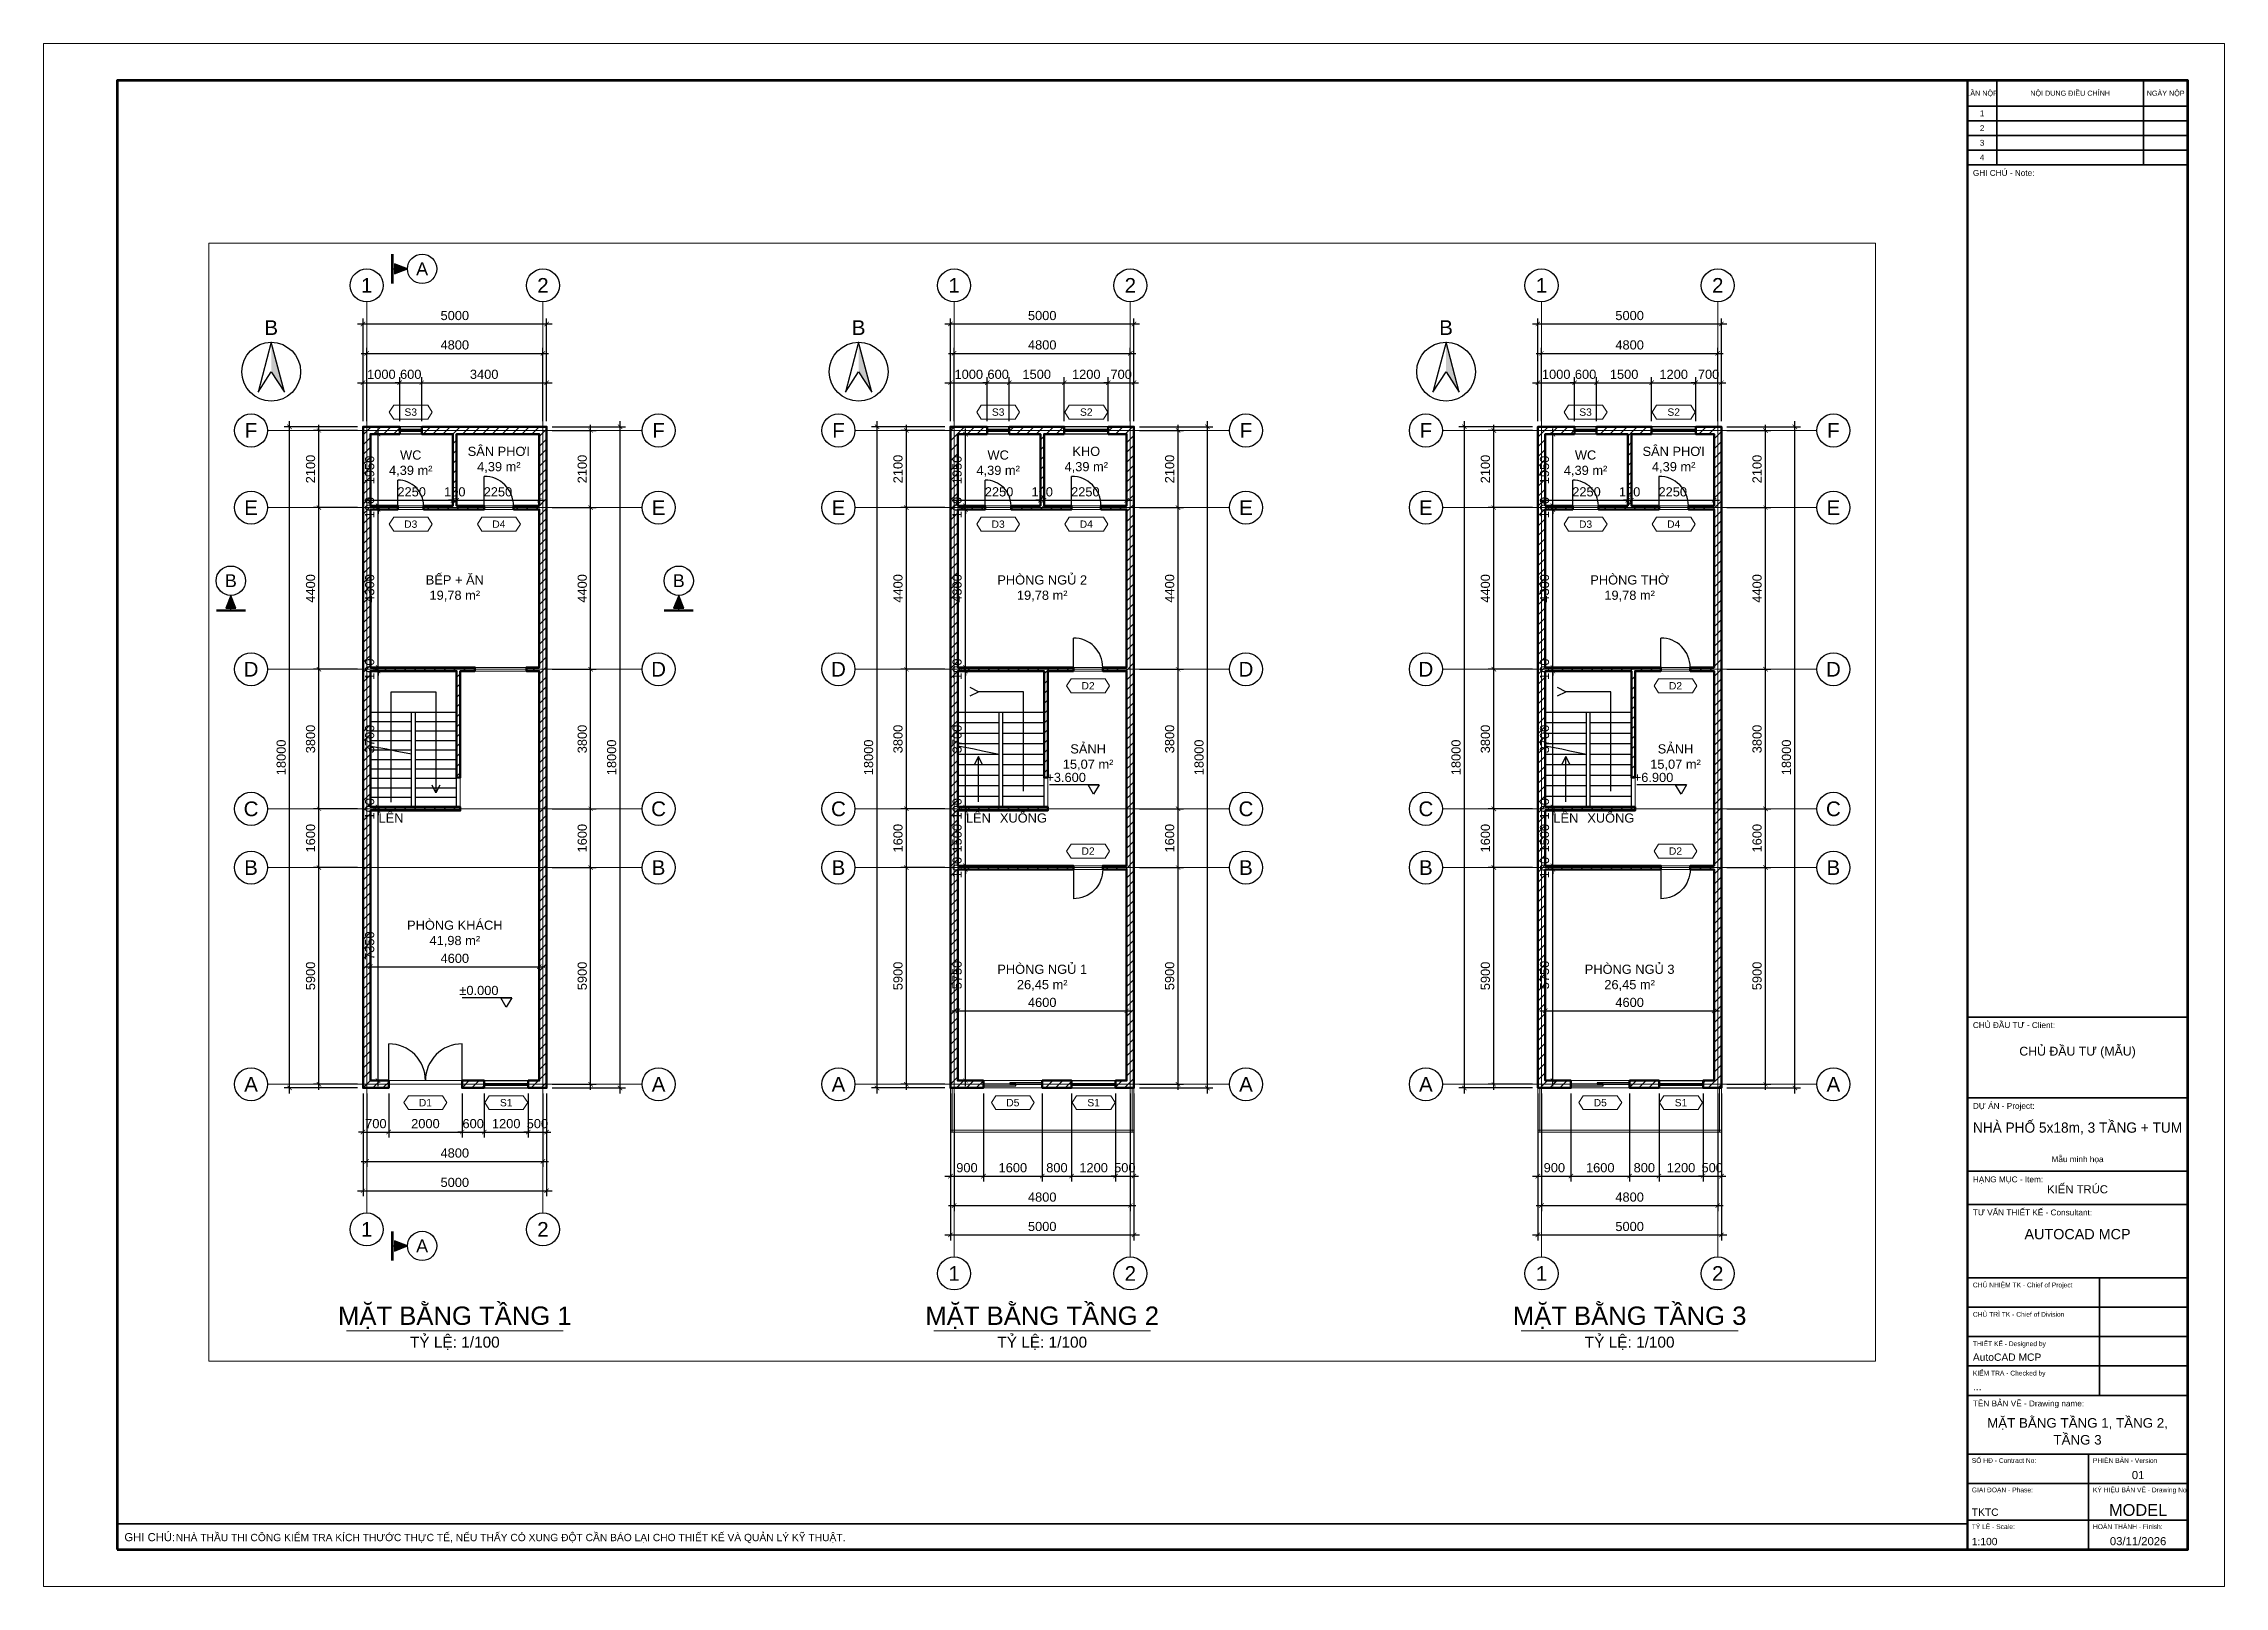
# Paper-space layout 'KT-01' of a CAD drawing. Header units: millimetres. Extents: x 0 to 594, y 0 to 420.
# The model-space entities are those that its viewports show. They can reach past a viewport. Long polylines and large blocks are cut down to what shows.
import ezdxf
from ezdxf.enums import TextEntityAlignment as Align

# ---------------------------------------------------------------- set-up
doc = ezdxf.new("R2010")
doc.units = ezdxf.units.MM
doc.header["$LTSCALE"] = 40
doc.linetypes.add('CENTER', pattern=[50.8, 31.75, -6.35, 6.35, -6.35])
doc.linetypes.add('HIDDEN', pattern=[9.525, 6.35, -3.175])
for name, color, linetype, lineweight in [('A-ANNO-DIMS', 1, 'Continuous', 18), ('A-ANNO-ROOM', 7, 'Continuous', 25), ('A-ANNO-SYMB', 7, 'Continuous', 25), ('A-ANNO-TEXT', 7, 'Continuous', 18), ('A-ANNO-TTLB', 7, 'Continuous', 35), ('A-DOOR', 3, 'Continuous', 25), ('A-FLOR-LEVL', 8, 'Continuous', 18), ('A-FLOR-STRS', 6, 'Continuous', 25), ('A-GLAZ', 4, 'Continuous', 25), ('A-OPEN', 8, 'HIDDEN', 18), ('A-WALL', 7, 'Continuous', 50), ('A-WALL-PATT', 8, 'Continuous', 9), ('S-GRID', 1, 'CENTER', 18), ('S-GRID-IDEN', 7, 'Continuous', 25)]:
    doc.layers.add(name, color=color, linetype=linetype, lineweight=lineweight)
doc.layers.add('A-ANNO-VPRT', color=8, linetype='Continuous', lineweight=9, plot=False)
doc.layers.add('A-AREA', color=30, linetype='Continuous', lineweight=9, plot=False)
doc.styles.add('MCP-ARIAL', font='arial.ttf')
doc.dimstyles.new('MCP-1-100', dxfattribs={"dimscale": 100, "dimtxt": 2.5, "dimasz": 1.2, "dimexe": 1.5, "dimexo": 1.5, "dimgap": 1, "dimtad": 1, "dimdec": 0, "dimdsep": 46, "dimtxsty": 'MCP-ARIAL', "dimblk": 'ARCHTICK', "dimblk1": 'ARCHTICK', "dimblk2": 'ARCHTICK', "dimcen": 0.09, "dimdle": 1.5, "dimclrd": 256, "dimclre": 256, "dimclrt": 256, "dimadec": 0, "dimazin": 0, "dimtfac": 1, "dimtdec": 4, "dimtix": 1, "dimtmove": 2, "dimatfit": 3, "dimfxl": 1, "dimtolj": 1, "dimtzin": 0, "dimarcsym": 0})

psp = doc.layouts.new('KT-01')

msp = doc.modelspace()

# ---------------------------------------------------------------- texts
at = {"layer": 'A-ANNO-ROOM', "char_height": 250, "attachment_point": 5, "style": 'MCP-ARIAL'}
for s, insert in [('WC\\P4,39 m²', (1300, 17000)), ('SÂN PHƠI\\P4,39 m²', (3700, 17100)), ('WC\\P4,39 m²', (17300, 17000)), ('KHO\\P4,39 m²', (19700, 17100)), ('WC\\P4,39 m²', (33300, 17000)), ('SÂN PHƠI\\P4,39 m²', (35700, 17100)), ('BẾP + ĂN\\P19,78 m²', (2500, 13600)), ('PHÒNG NGỦ 2\\P19,78 m²', (18500, 13600)), ('PHÒNG THỜ\\P19,78 m²', (34500, 13600)), ('SẢNH\\P15,07 m²', (19750, 9000)), ('SẢNH\\P15,07 m²', (35750, 9000)), ('PHÒNG KHÁCH\\P41,98 m²', (2500, 4200)), ('PHÒNG NGỦ 1\\P26,45 m²', (18500, 3000)), ('PHÒNG NGỦ 3\\P26,45 m²', (34500, 3000))]:
    msp.add_mtext(s, dxfattribs=dict(at, insert=insert))
at = {"layer": 'A-ANNO-TEXT', "style": 'MCP-ARIAL'}
for s, p in [('LÊN', (762.5, 7350)), ('LÊN', (16762.5, 7350)), ('XUỐNG', (17987.5, 7350)), ('LÊN', (32762.5, 7350)), ('XUỐNG', (33987.5, 7350))]:
    msp.add_text(s, height=250, dxfattribs=at).set_placement(p, align=Align.MIDDLE_CENTER)
for s, height, p in [('MẶT BẰNG TẦNG 1', 500, (2500, -6450)), ('MẶT BẰNG TẦNG 2', 500, (18500, -6450)), ('MẶT BẰNG TẦNG 3', 500, (34500, -6450)), ('TỶ LỆ: 1/100', 300, (2500, -7070)), ('TỶ LỆ: 1/100', 300, (18500, -7070)), ('TỶ LỆ: 1/100', 300, (34500, -7070))]:
    msp.add_text(s, height=height, dxfattribs=at).set_placement(p, align=Align.CENTER)

# ---------------------------------------------------------------- blocks, each defined once
blk = doc.blocks.new('MCP_KHUNG_TEN_DOC_A2_NGANG')
at = {"lineweight": 50}
blk.add_line((524, 10), (524, 410), dxfattribs=at)
for p, q in [((532, 387), (532, 410)), ((572, 387), (572, 410)), ((524, 403), (584, 403)), ((524, 399), (584, 399)), ((524, 395), (584, 395)), ((524, 391), (584, 391)), ((560, 52), (560, 84)), ((524, 76), (584, 76)), ((524, 68), (584, 68)), ((524, 60), (584, 60)), ((557, 28), (557, 36)), ((557, 18), (557, 28)), ((557, 10), (557, 18))]:
    blk.add_line(p, q)
at = {"lineweight": 35}
for p, q in [((524, 387), (584, 387)), ((524, 155), (584, 155)), ((524, 133), (584, 133)), ((524, 113), (584, 113)), ((524, 104), (584, 104)), ((524, 84), (584, 84)), ((524, 52), (584, 52)), ((524, 36), (584, 36)), ((524, 28), (584, 28)), ((524, 18), (584, 18)), ((20, 17), (524, 17))]:
    blk.add_line(p, q, dxfattribs=at)
at = {"lineweight": 9}
blk.add_lwpolyline([(0, 0), (594, 0), (594, 420), (0, 420)], close=True, dxfattribs=at)
at = {"lineweight": 70}
blk.add_lwpolyline([(20, 10), (584, 10), (584, 410), (20, 410)], close=True, dxfattribs=at)
at = {"style": 'MCP-ARIAL'}
for s, height, p in [('LẦN NỘP', 1.4, (528, 405.8)), ('NỘI DUNG ĐIỀU CHỈNH', 1.4, (552, 405.8)), ('NGÀY NỘP', 1.4, (578, 405.8)), ('1', 1.6, (528, 400.2)), ('3', 1.6, (528, 392.2)), ('2', 1.6, (528, 396.2)), ('4', 1.6, (528, 388.2))]:
    blk.add_text(s, height=height, dxfattribs=at).set_placement(p, align=Align.CENTER)
for s, height, p in [('GHI CHÚ - Note:', 1.6, (525.5, 384)), ('CHỦ ĐẦU TƯ - Client:', 1.6, (525.5, 152)), ('DỰ ÁN - Project:', 1.6, (525.5, 130)), ('HẠNG MỤC - Item:', 1.6, (525.5, 110)), ('TƯ VẤN THIẾT KẾ - Consultant:', 1.6, (525.5, 101)), ('CHỦ NHIỆM TK - Chief of Project', 1.3, (525.5, 81.4)), ('CHỦ TRÌ TK - Chief of Division', 1.3, (525.5, 73.4)), ('THIẾT KẾ - Designed by', 1.3, (525.5, 65.4)), ('KIỂM TRA - Checked by', 1.3, (525.5, 57.4)), ('TÊN BẢN VẼ - Drawing name:', 1.6, (525.5, 49)), ('SỐ HĐ - Contract No:', 1.3, (525.2, 33.6)), ('PHIÊN BẢN - Version', 1.3, (558.2, 33.6)), ('GIAI ĐOẠN - Phase:', 1.3, (525.2, 25.6)), ('KÝ HIỆU BẢN VẼ - Drawing No', 1.3, (558.2, 25.6)), ('GHI CHÚ:', 2.2, (22, 12.3)), ('TỶ LỆ - Scale:', 1.3, (525.2, 15.6)), ('HOÀN THÀNH - Finish:', 1.3, (558.2, 15.6))]:
    blk.add_text(s, height=height, dxfattribs=at).set_placement(p)
for tag, height, p in [('CHU_DAU_TU', 2.4, (554, 144.5)), ('DIA_CHI_CDT', 1.6, (554, 135.5)), ('CONG_TRINH', 2.8, (554, 123.5)), ('DIA_DIEM', 1.6, (554, 115.5)), ('HANG_MUC', 2.2, (554, 107)), ('CONG_TY', 2.8, (554, 94.5)), ('DIA_CHI_TV', 1.6, (554, 86.5)), ('TEN_BAN_VE', 2.6, (554, 43.2)), ('TEN_BAN_VE_2', 2.6, (554, 38.6)), ('PHIEN_BAN', 2.2, (570.5, 29.2)), ('SO_BAN_VE', 3.2, (570.5, 19.2)), ('NGAY', 2.2, (570.5, 11.2))]:
    blk.add_attdef(tag, text='', height=height, dxfattribs=at).set_placement(p, align=Align.CENTER)
for tag, p in [('CHU_NHIEM', (525.5, 77.4)), ('CHU_TRI', (525.5, 69.4)), ('THIET_KE', (525.5, 61.4)), ('KIEM_TRA', (525.5, 53.4)), ('SO_HD', (525.2, 29.2)), ('GIAI_DOAN', (525.2, 19.2)), ('GHI_CHU_CHUNG', (36, 12.3)), ('TY_LE', (525.2, 11.2))]:
    blk.add_attdef(tag, p, '', height=2, dxfattribs=at)
blk = doc.blocks.new('MCP_CUA_DI_2C_2000')
for p, q in [((0, 0), (0, 1000)), ((2000, 0), (2000, 1000))]:
    blk.add_line(p, q)
for centre, start, end in [((0, 0), 0.00133, 89.99867), ((2000, 0), 90.00133, 179.99867)]:
    blk.add_arc(centre, 1000, start, end)
at = {"style": 'MCP-ARIAL', "flags": 1}
for tag, p in [('MA', (1000, -100)), ('LOAI', (1000, -220)), ('RONG', (1000, -340))]:
    blk.add_attdef(tag, p, '', height=80, dxfattribs=at)
blk = doc.blocks.new('MCP_THE_LG_3')
blk.add_lwpolyline([(-5.85, 0), (-4.65, 1.9), (4.65, 1.9), (5.85, 0), (4.65, -1.9), (-4.65, -1.9)], close=True)
at = {"style": 'MCP-ARIAL'}
blk.add_attdef('MA', text='', height=2, dxfattribs=at).set_placement((0, 0), align=Align.MIDDLE_CENTER)
blk = doc.blocks.new('MCP_CUA_SO_1200_200')
for p, q in [((0, 200), (1200, 200)), ((0, 125), (1200, 125)), ((0, 75), (1200, 75)), ((0, 0), (1200, 0))]:
    blk.add_line(p, q)
at = {"style": 'MCP-ARIAL', "flags": 1}
for tag, p in [('MA', (600, -100)), ('LOAI', (600, -220)), ('RONG', (600, -340))]:
    blk.add_attdef(tag, p, '', height=80, dxfattribs=at)
blk = doc.blocks.new('MCP_CUA_DI_700')
blk.add_line((0, 0), (0, 700))
blk.add_arc((0, 0), 700, 359.99294, 90.00706)
at = {"style": 'MCP-ARIAL', "flags": 1}
for tag, p in [('MA', (350, -100)), ('LOAI', (350, -220)), ('RONG', (350, -340))]:
    blk.add_attdef(tag, p, '', height=80, dxfattribs=at)
blk = doc.blocks.new('MCP_CUA_DI_800')
blk.add_line((0, 0), (0, 800))
blk.add_arc((0, 0), 800, 359.99644, 90.00356)
at = {"style": 'MCP-ARIAL', "flags": 1}
for tag, p in [('MA', (400, -100)), ('LOAI', (400, -220)), ('RONG', (400, -340))]:
    blk.add_attdef(tag, p, '', height=80, dxfattribs=at)
blk = doc.blocks.new('MCP_CUA_SO_600_200')
for p, q in [((0, 200), (600, 200)), ((0, 125), (600, 125)), ((0, 75), (600, 75)), ((0, 0), (600, 0))]:
    blk.add_line(p, q)
at = {"style": 'MCP-ARIAL', "flags": 1}
for tag, p in [('MA', (300, -100)), ('LOAI', (300, -220)), ('RONG', (300, -340))]:
    blk.add_attdef(tag, p, '', height=80, dxfattribs=at)
blk = doc.blocks.new('_ArchTick')
at = {"color": 0, "linetype": 'ByBlock', "const_width": 0.15}
blk.add_lwpolyline([(-0.5, -0.5), (0.5, 0.5)], dxfattribs=at)
blk = doc.blocks.new('*D15')
at = {"layer": 'A-ANNO-DIMS', "lineweight": -2, "transparency": 16777216}
for p, q in [((0, -150), (0, -1350)), ((700, -150), (700, -1350)), ((0, -1200), (-120, -1200)), ((0, -1200), (700, -1200)), ((700, -1200), (820, -1200))]:
    blk.add_line(p, q, dxfattribs=at)
at = {"layer": 'Defpoints', "color": 0, "transparency": 16777216}
for p in [(0, 0), (700, 0), (700, -1200)]:
    blk.add_point(p, dxfattribs=at)
at = {"layer": 'A-ANNO-DIMS', "lineweight": -2, "transparency": 16777216, "xscale": 120, "yscale": 120, "zscale": 120}
blk.add_blockref('_ArchTick', (0, -1200), dxfattribs=at)
at = {"layer": 'A-ANNO-DIMS', "lineweight": -2, "transparency": 16777216, "xscale": 120, "yscale": 120, "zscale": 120, "rotation": 180}
blk.add_blockref('_ArchTick', (700, -1200), dxfattribs=at)
at = {"layer": 'A-ANNO-DIMS', "transparency": 16777216, "insert": (350, -972), "char_height": 250, "attachment_point": 5, "style": 'MCP-ARIAL'}
blk.add_mtext('\\A1;700', dxfattribs=at)
blk = doc.blocks.new('*D16')
at = {"layer": 'A-ANNO-DIMS', "lineweight": -2, "transparency": 16777216}
for p, q in [((700, -150), (700, -1350)), ((2700, -150), (2700, -1350)), ((550, -1200), (2850, -1200))]:
    blk.add_line(p, q, dxfattribs=at)
at = {"layer": 'Defpoints', "color": 0, "transparency": 16777216}
for p in [(700, 0), (2700, 0), (2700, -1200)]:
    blk.add_point(p, dxfattribs=at)
at = {"layer": 'A-ANNO-DIMS', "lineweight": -2, "transparency": 16777216, "xscale": 120, "yscale": 120, "zscale": 120, "rotation": 180}
blk.add_blockref('_ArchTick', (700, -1200), dxfattribs=at)
at = {"layer": 'A-ANNO-DIMS', "lineweight": -2, "transparency": 16777216, "xscale": 120, "yscale": 120, "zscale": 120}
blk.add_blockref('_ArchTick', (2700, -1200), dxfattribs=at)
at = {"layer": 'A-ANNO-DIMS', "transparency": 16777216, "insert": (1700, -972), "char_height": 250, "attachment_point": 5, "style": 'MCP-ARIAL'}
blk.add_mtext('\\A1;2000', dxfattribs=at)
blk = doc.blocks.new('*D17')
at = {"layer": 'A-ANNO-DIMS', "lineweight": -2, "transparency": 16777216}
for p, q in [((2700, -150), (2700, -1350)), ((3300, -150), (3300, -1350)), ((2700, -1200), (2580, -1200)), ((2700, -1200), (3300, -1200)), ((3300, -1200), (3420, -1200))]:
    blk.add_line(p, q, dxfattribs=at)
at = {"layer": 'Defpoints', "color": 0, "transparency": 16777216}
for p in [(2700, 0), (3300, 0), (3300, -1200)]:
    blk.add_point(p, dxfattribs=at)
at = {"layer": 'A-ANNO-DIMS', "lineweight": -2, "transparency": 16777216, "xscale": 120, "yscale": 120, "zscale": 120}
blk.add_blockref('_ArchTick', (2700, -1200), dxfattribs=at)
at = {"layer": 'A-ANNO-DIMS', "lineweight": -2, "transparency": 16777216, "xscale": 120, "yscale": 120, "zscale": 120, "rotation": 180}
blk.add_blockref('_ArchTick', (3300, -1200), dxfattribs=at)
at = {"layer": 'A-ANNO-DIMS', "transparency": 16777216, "insert": (3000, -972), "char_height": 250, "attachment_point": 5, "style": 'MCP-ARIAL'}
blk.add_mtext('\\A1;600', dxfattribs=at)
blk = doc.blocks.new('*D18')
at = {"layer": 'A-ANNO-DIMS', "lineweight": -2, "transparency": 16777216}
for p, q in [((3300, -150), (3300, -1350)), ((4500, -150), (4500, -1350)), ((3150, -1200), (4650, -1200))]:
    blk.add_line(p, q, dxfattribs=at)
at = {"layer": 'Defpoints', "color": 0, "transparency": 16777216}
for p in [(3300, 0), (4500, 0), (4500, -1200)]:
    blk.add_point(p, dxfattribs=at)
at = {"layer": 'A-ANNO-DIMS', "lineweight": -2, "transparency": 16777216, "xscale": 120, "yscale": 120, "zscale": 120, "rotation": 180}
blk.add_blockref('_ArchTick', (3300, -1200), dxfattribs=at)
at = {"layer": 'A-ANNO-DIMS', "lineweight": -2, "transparency": 16777216, "xscale": 120, "yscale": 120, "zscale": 120}
blk.add_blockref('_ArchTick', (4500, -1200), dxfattribs=at)
at = {"layer": 'A-ANNO-DIMS', "transparency": 16777216, "insert": (3900, -972), "char_height": 250, "attachment_point": 5, "style": 'MCP-ARIAL'}
blk.add_mtext('\\A1;1200', dxfattribs=at)
blk = doc.blocks.new('*D19')
at = {"layer": 'A-ANNO-DIMS', "lineweight": -2, "transparency": 16777216}
for p, q in [((4500, -150), (4500, -1350)), ((5000, -150), (5000, -1350)), ((4500, -1200), (4380, -1200)), ((4500, -1200), (5000, -1200)), ((5000, -1200), (5120, -1200))]:
    blk.add_line(p, q, dxfattribs=at)
at = {"layer": 'Defpoints', "color": 0, "transparency": 16777216}
for p in [(4500, 0), (5000, 0), (5000, -1200)]:
    blk.add_point(p, dxfattribs=at)
at = {"layer": 'A-ANNO-DIMS', "lineweight": -2, "transparency": 16777216, "xscale": 120, "yscale": 120, "zscale": 120}
blk.add_blockref('_ArchTick', (4500, -1200), dxfattribs=at)
at = {"layer": 'A-ANNO-DIMS', "lineweight": -2, "transparency": 16777216, "xscale": 120, "yscale": 120, "zscale": 120, "rotation": 180}
blk.add_blockref('_ArchTick', (5000, -1200), dxfattribs=at)
at = {"layer": 'A-ANNO-DIMS', "transparency": 16777216, "insert": (4750, -972), "char_height": 250, "attachment_point": 5, "style": 'MCP-ARIAL'}
blk.add_mtext('\\A1;500', dxfattribs=at)
blk = doc.blocks.new('*D20')
at = {"layer": 'A-ANNO-DIMS', "lineweight": -2, "transparency": 16777216}
for p, q in [((100, -150), (100, -2150)), ((4900, -150), (4900, -2150)), ((-50, -2000), (5050, -2000))]:
    blk.add_line(p, q, dxfattribs=at)
at = {"layer": 'Defpoints', "color": 0, "transparency": 16777216}
for p in [(100, 0), (4900, 0), (4900, -2000)]:
    blk.add_point(p, dxfattribs=at)
at = {"layer": 'A-ANNO-DIMS', "lineweight": -2, "transparency": 16777216, "xscale": 120, "yscale": 120, "zscale": 120, "rotation": 180}
blk.add_blockref('_ArchTick', (100, -2000), dxfattribs=at)
at = {"layer": 'A-ANNO-DIMS', "lineweight": -2, "transparency": 16777216, "xscale": 120, "yscale": 120, "zscale": 120}
blk.add_blockref('_ArchTick', (4900, -2000), dxfattribs=at)
at = {"layer": 'A-ANNO-DIMS', "transparency": 16777216, "insert": (2500, -1772), "char_height": 250, "attachment_point": 5, "style": 'MCP-ARIAL'}
blk.add_mtext('\\A1;4800', dxfattribs=at)
blk = doc.blocks.new('*D21')
at = {"layer": 'A-ANNO-DIMS', "lineweight": -2, "transparency": 16777216}
for p, q in [((0, -150), (0, -2950)), ((5000, -150), (5000, -2950)), ((-150, -2800), (5150, -2800))]:
    blk.add_line(p, q, dxfattribs=at)
at = {"layer": 'Defpoints', "color": 0, "transparency": 16777216}
for p in [(0, 0), (5000, 0), (5000, -2800)]:
    blk.add_point(p, dxfattribs=at)
at = {"layer": 'A-ANNO-DIMS', "lineweight": -2, "transparency": 16777216, "xscale": 120, "yscale": 120, "zscale": 120, "rotation": 180}
blk.add_blockref('_ArchTick', (0, -2800), dxfattribs=at)
at = {"layer": 'A-ANNO-DIMS', "lineweight": -2, "transparency": 16777216, "xscale": 120, "yscale": 120, "zscale": 120}
blk.add_blockref('_ArchTick', (5000, -2800), dxfattribs=at)
at = {"layer": 'A-ANNO-DIMS', "transparency": 16777216, "insert": (2500, -2572), "char_height": 250, "attachment_point": 5, "style": 'MCP-ARIAL'}
blk.add_mtext('\\A1;5000', dxfattribs=at)
blk = doc.blocks.new('*D22')
at = {"layer": 'A-ANNO-DIMS', "lineweight": -2, "transparency": 16777216}
for p, q in [((-150, 6000), (-1350, 6000)), ((-1200, -50), (-1200, 6150)), ((-150, 100), (-1350, 100))]:
    blk.add_line(p, q, dxfattribs=at)
at = {"layer": 'Defpoints', "color": 0, "transparency": 16777216}
for p in [(-1200, 6000), (0, 6000), (0, 100)]:
    blk.add_point(p, dxfattribs=at)
at = {"layer": 'A-ANNO-DIMS', "lineweight": -2, "transparency": 16777216, "xscale": 120, "yscale": 120, "zscale": 120}
for p, rotation in [((-1200, 6000), 90), ((-1200, 100), 270)]:
    blk.add_blockref('_ArchTick', p, dxfattribs=dict(at, rotation=rotation))
at = {"layer": 'A-ANNO-DIMS', "transparency": 16777216, "insert": (-1428, 3050), "char_height": 250, "attachment_point": 5, "rotation": 90, "style": 'MCP-ARIAL'}
blk.add_mtext('\\A1;5900', dxfattribs=at)
blk = doc.blocks.new('*D23')
at = {"layer": 'A-ANNO-DIMS', "lineweight": -2, "transparency": 16777216}
for p, q in [((-1200, 5850), (-1200, 7750)), ((-150, 7600), (-1350, 7600)), ((-150, 6000), (-1350, 6000))]:
    blk.add_line(p, q, dxfattribs=at)
at = {"layer": 'Defpoints', "color": 0, "transparency": 16777216}
for p in [(-1200, 7600), (0, 7600), (0, 6000)]:
    blk.add_point(p, dxfattribs=at)
at = {"layer": 'A-ANNO-DIMS', "lineweight": -2, "transparency": 16777216, "xscale": 120, "yscale": 120, "zscale": 120}
for p, rotation in [((-1200, 7600), 90), ((-1200, 6000), 270)]:
    blk.add_blockref('_ArchTick', p, dxfattribs=dict(at, rotation=rotation))
at = {"layer": 'A-ANNO-DIMS', "transparency": 16777216, "insert": (-1428, 6800), "char_height": 250, "attachment_point": 5, "rotation": 90, "style": 'MCP-ARIAL'}
blk.add_mtext('\\A1;1600', dxfattribs=at)
blk = doc.blocks.new('*D24')
at = {"layer": 'A-ANNO-DIMS', "lineweight": -2, "transparency": 16777216}
for p, q in [((-150, 11400), (-1350, 11400)), ((-1200, 7450), (-1200, 11550)), ((-150, 7600), (-1350, 7600))]:
    blk.add_line(p, q, dxfattribs=at)
at = {"layer": 'Defpoints', "color": 0, "transparency": 16777216}
for p in [(-1200, 11400), (0, 11400), (0, 7600)]:
    blk.add_point(p, dxfattribs=at)
at = {"layer": 'A-ANNO-DIMS', "lineweight": -2, "transparency": 16777216, "xscale": 120, "yscale": 120, "zscale": 120}
for p, rotation in [((-1200, 11400), 90), ((-1200, 7600), 270)]:
    blk.add_blockref('_ArchTick', p, dxfattribs=dict(at, rotation=rotation))
at = {"layer": 'A-ANNO-DIMS', "transparency": 16777216, "insert": (-1428, 9500), "char_height": 250, "attachment_point": 5, "rotation": 90, "style": 'MCP-ARIAL'}
blk.add_mtext('\\A1;3800', dxfattribs=at)
blk = doc.blocks.new('*D25')
at = {"layer": 'A-ANNO-DIMS', "lineweight": -2, "transparency": 16777216}
for p, q in [((-150, 15800), (-1350, 15800)), ((-1200, 11250), (-1200, 15950)), ((-150, 11400), (-1350, 11400))]:
    blk.add_line(p, q, dxfattribs=at)
at = {"layer": 'Defpoints', "color": 0, "transparency": 16777216}
for p in [(-1200, 15800), (0, 15800), (0, 11400)]:
    blk.add_point(p, dxfattribs=at)
at = {"layer": 'A-ANNO-DIMS', "lineweight": -2, "transparency": 16777216, "xscale": 120, "yscale": 120, "zscale": 120}
for p, rotation in [((-1200, 15800), 90), ((-1200, 11400), 270)]:
    blk.add_blockref('_ArchTick', p, dxfattribs=dict(at, rotation=rotation))
at = {"layer": 'A-ANNO-DIMS', "transparency": 16777216, "insert": (-1428, 13600), "char_height": 250, "attachment_point": 5, "rotation": 90, "style": 'MCP-ARIAL'}
blk.add_mtext('\\A1;4400', dxfattribs=at)
blk = doc.blocks.new('*D26')
at = {"layer": 'A-ANNO-DIMS', "lineweight": -2, "transparency": 16777216}
for p, q in [((-150, 17900), (-1350, 17900)), ((-1200, 15650), (-1200, 18050)), ((-150, 15800), (-1350, 15800))]:
    blk.add_line(p, q, dxfattribs=at)
at = {"layer": 'Defpoints', "color": 0, "transparency": 16777216}
for p in [(-1200, 17900), (0, 17900), (0, 15800)]:
    blk.add_point(p, dxfattribs=at)
at = {"layer": 'A-ANNO-DIMS', "lineweight": -2, "transparency": 16777216, "xscale": 120, "yscale": 120, "zscale": 120}
for p, rotation in [((-1200, 17900), 90), ((-1200, 15800), 270)]:
    blk.add_blockref('_ArchTick', p, dxfattribs=dict(at, rotation=rotation))
at = {"layer": 'A-ANNO-DIMS', "transparency": 16777216, "insert": (-1428, 16850), "char_height": 250, "attachment_point": 5, "rotation": 90, "style": 'MCP-ARIAL'}
blk.add_mtext('\\A1;2100', dxfattribs=at)
blk = doc.blocks.new('*D27')
at = {"layer": 'A-ANNO-DIMS', "lineweight": -2, "transparency": 16777216}
for p, q in [((-150, 18000), (-2150, 18000)), ((-2000, -150), (-2000, 18150)), ((-150, 0), (-2150, 0))]:
    blk.add_line(p, q, dxfattribs=at)
at = {"layer": 'Defpoints', "color": 0, "transparency": 16777216}
for p in [(-2000, 18000), (0, 18000), (0, 0)]:
    blk.add_point(p, dxfattribs=at)
at = {"layer": 'A-ANNO-DIMS', "lineweight": -2, "transparency": 16777216, "xscale": 120, "yscale": 120, "zscale": 120}
for p, rotation in [((-2000, 18000), 90), ((-2000, 0), 270)]:
    blk.add_blockref('_ArchTick', p, dxfattribs=dict(at, rotation=rotation))
at = {"layer": 'A-ANNO-DIMS', "transparency": 16777216, "insert": (-2228, 9000), "char_height": 250, "attachment_point": 5, "rotation": 90, "style": 'MCP-ARIAL'}
blk.add_mtext('\\A1;18000', dxfattribs=at)
blk = doc.blocks.new('*D28')
at = {"layer": 'A-ANNO-DIMS', "lineweight": -2, "transparency": 16777216}
for p, q in [((-150, 19200), (1150, 19200)), ((0, 18150), (0, 19350)), ((1000, 18150), (1000, 19350))]:
    blk.add_line(p, q, dxfattribs=at)
at = {"layer": 'Defpoints', "color": 0, "transparency": 16777216}
for p in [(1000, 19200), (0, 18000), (1000, 18000)]:
    blk.add_point(p, dxfattribs=at)
at = {"layer": 'A-ANNO-DIMS', "lineweight": -2, "transparency": 16777216, "xscale": 120, "yscale": 120, "zscale": 120, "rotation": 180}
blk.add_blockref('_ArchTick', (0, 19200), dxfattribs=at)
at = {"layer": 'A-ANNO-DIMS', "lineweight": -2, "transparency": 16777216, "xscale": 120, "yscale": 120, "zscale": 120}
blk.add_blockref('_ArchTick', (1000, 19200), dxfattribs=at)
at = {"layer": 'A-ANNO-DIMS', "transparency": 16777216, "insert": (500, 19428), "char_height": 250, "attachment_point": 5, "style": 'MCP-ARIAL'}
blk.add_mtext('\\A1;1000', dxfattribs=at)
blk = doc.blocks.new('*D29')
at = {"layer": 'A-ANNO-DIMS', "lineweight": -2, "transparency": 16777216}
for p, q in [((1000, 19200), (880, 19200)), ((1000, 18150), (1000, 19350)), ((1000, 19200), (1600, 19200)), ((1600, 18150), (1600, 19350)), ((1600, 19200), (1720, 19200))]:
    blk.add_line(p, q, dxfattribs=at)
at = {"layer": 'Defpoints', "color": 0, "transparency": 16777216}
for p in [(1600, 19200), (1000, 18000), (1600, 18000)]:
    blk.add_point(p, dxfattribs=at)
at = {"layer": 'A-ANNO-DIMS', "lineweight": -2, "transparency": 16777216, "xscale": 120, "yscale": 120, "zscale": 120}
blk.add_blockref('_ArchTick', (1000, 19200), dxfattribs=at)
at = {"layer": 'A-ANNO-DIMS', "lineweight": -2, "transparency": 16777216, "xscale": 120, "yscale": 120, "zscale": 120, "rotation": 180}
blk.add_blockref('_ArchTick', (1600, 19200), dxfattribs=at)
at = {"layer": 'A-ANNO-DIMS', "transparency": 16777216, "insert": (1300, 19428), "char_height": 250, "attachment_point": 5, "style": 'MCP-ARIAL'}
blk.add_mtext('\\A1;600', dxfattribs=at)
blk = doc.blocks.new('*D30')
at = {"layer": 'A-ANNO-DIMS', "lineweight": -2, "transparency": 16777216}
for p, q in [((1450, 19200), (5150, 19200)), ((1600, 18150), (1600, 19350)), ((5000, 18150), (5000, 19350))]:
    blk.add_line(p, q, dxfattribs=at)
at = {"layer": 'Defpoints', "color": 0, "transparency": 16777216}
for p in [(5000, 19200), (1600, 18000), (5000, 18000)]:
    blk.add_point(p, dxfattribs=at)
at = {"layer": 'A-ANNO-DIMS', "lineweight": -2, "transparency": 16777216, "xscale": 120, "yscale": 120, "zscale": 120, "rotation": 180}
blk.add_blockref('_ArchTick', (1600, 19200), dxfattribs=at)
at = {"layer": 'A-ANNO-DIMS', "lineweight": -2, "transparency": 16777216, "xscale": 120, "yscale": 120, "zscale": 120}
blk.add_blockref('_ArchTick', (5000, 19200), dxfattribs=at)
at = {"layer": 'A-ANNO-DIMS', "transparency": 16777216, "insert": (3300, 19428), "char_height": 250, "attachment_point": 5, "style": 'MCP-ARIAL'}
blk.add_mtext('\\A1;3400', dxfattribs=at)
blk = doc.blocks.new('*D31')
at = {"layer": 'A-ANNO-DIMS', "lineweight": -2, "transparency": 16777216}
for p, q in [((-50, 20000), (5050, 20000)), ((100, 18150), (100, 20150)), ((4900, 18150), (4900, 20150))]:
    blk.add_line(p, q, dxfattribs=at)
at = {"layer": 'Defpoints', "color": 0, "transparency": 16777216}
for p in [(4900, 20000), (100, 18000), (4900, 18000)]:
    blk.add_point(p, dxfattribs=at)
at = {"layer": 'A-ANNO-DIMS', "lineweight": -2, "transparency": 16777216, "xscale": 120, "yscale": 120, "zscale": 120, "rotation": 180}
blk.add_blockref('_ArchTick', (100, 20000), dxfattribs=at)
at = {"layer": 'A-ANNO-DIMS', "lineweight": -2, "transparency": 16777216, "xscale": 120, "yscale": 120, "zscale": 120}
blk.add_blockref('_ArchTick', (4900, 20000), dxfattribs=at)
at = {"layer": 'A-ANNO-DIMS', "transparency": 16777216, "insert": (2500, 20228), "char_height": 250, "attachment_point": 5, "style": 'MCP-ARIAL'}
blk.add_mtext('\\A1;4800', dxfattribs=at)
blk = doc.blocks.new('*D32')
at = {"layer": 'A-ANNO-DIMS', "lineweight": -2, "transparency": 16777216}
for p, q in [((-150, 20800), (5150, 20800)), ((0, 18150), (0, 20950)), ((5000, 18150), (5000, 20950))]:
    blk.add_line(p, q, dxfattribs=at)
at = {"layer": 'Defpoints', "color": 0, "transparency": 16777216}
for p in [(5000, 20800), (0, 18000), (5000, 18000)]:
    blk.add_point(p, dxfattribs=at)
at = {"layer": 'A-ANNO-DIMS', "lineweight": -2, "transparency": 16777216, "xscale": 120, "yscale": 120, "zscale": 120, "rotation": 180}
blk.add_blockref('_ArchTick', (0, 20800), dxfattribs=at)
at = {"layer": 'A-ANNO-DIMS', "lineweight": -2, "transparency": 16777216, "xscale": 120, "yscale": 120, "zscale": 120}
blk.add_blockref('_ArchTick', (5000, 20800), dxfattribs=at)
at = {"layer": 'A-ANNO-DIMS', "transparency": 16777216, "insert": (2500, 21028), "char_height": 250, "attachment_point": 5, "style": 'MCP-ARIAL'}
blk.add_mtext('\\A1;5000', dxfattribs=at)
blk = doc.blocks.new('*D33')
at = {"layer": 'A-ANNO-DIMS', "lineweight": -2, "transparency": 16777216}
for p, q in [((5150, 6000), (6350, 6000)), ((6200, -50), (6200, 6150)), ((5150, 100), (6350, 100))]:
    blk.add_line(p, q, dxfattribs=at)
at = {"layer": 'Defpoints', "color": 0, "transparency": 16777216}
for p in [(5000, 6000), (6200, 6000), (5000, 100)]:
    blk.add_point(p, dxfattribs=at)
at = {"layer": 'A-ANNO-DIMS', "lineweight": -2, "transparency": 16777216, "xscale": 120, "yscale": 120, "zscale": 120}
for p, rotation in [((6200, 6000), 90), ((6200, 100), 270)]:
    blk.add_blockref('_ArchTick', p, dxfattribs=dict(at, rotation=rotation))
at = {"layer": 'A-ANNO-DIMS', "transparency": 16777216, "insert": (5972, 3050), "char_height": 250, "attachment_point": 5, "rotation": 90, "style": 'MCP-ARIAL'}
blk.add_mtext('\\A1;5900', dxfattribs=at)
blk = doc.blocks.new('*D34')
at = {"layer": 'A-ANNO-DIMS', "lineweight": -2, "transparency": 16777216}
for p, q in [((6200, 5850), (6200, 7750)), ((5150, 7600), (6350, 7600)), ((5150, 6000), (6350, 6000))]:
    blk.add_line(p, q, dxfattribs=at)
at = {"layer": 'Defpoints', "color": 0, "transparency": 16777216}
for p in [(5000, 7600), (6200, 7600), (5000, 6000)]:
    blk.add_point(p, dxfattribs=at)
at = {"layer": 'A-ANNO-DIMS', "lineweight": -2, "transparency": 16777216, "xscale": 120, "yscale": 120, "zscale": 120}
for p, rotation in [((6200, 7600), 90), ((6200, 6000), 270)]:
    blk.add_blockref('_ArchTick', p, dxfattribs=dict(at, rotation=rotation))
at = {"layer": 'A-ANNO-DIMS', "transparency": 16777216, "insert": (5972, 6800), "char_height": 250, "attachment_point": 5, "rotation": 90, "style": 'MCP-ARIAL'}
blk.add_mtext('\\A1;1600', dxfattribs=at)
blk = doc.blocks.new('*D35')
at = {"layer": 'A-ANNO-DIMS', "lineweight": -2, "transparency": 16777216}
for p, q in [((5150, 11400), (6350, 11400)), ((6200, 7450), (6200, 11550)), ((5150, 7600), (6350, 7600))]:
    blk.add_line(p, q, dxfattribs=at)
at = {"layer": 'Defpoints', "color": 0, "transparency": 16777216}
for p in [(5000, 11400), (6200, 11400), (5000, 7600)]:
    blk.add_point(p, dxfattribs=at)
at = {"layer": 'A-ANNO-DIMS', "lineweight": -2, "transparency": 16777216, "xscale": 120, "yscale": 120, "zscale": 120}
for p, rotation in [((6200, 11400), 90), ((6200, 7600), 270)]:
    blk.add_blockref('_ArchTick', p, dxfattribs=dict(at, rotation=rotation))
at = {"layer": 'A-ANNO-DIMS', "transparency": 16777216, "insert": (5972, 9500), "char_height": 250, "attachment_point": 5, "rotation": 90, "style": 'MCP-ARIAL'}
blk.add_mtext('\\A1;3800', dxfattribs=at)
blk = doc.blocks.new('*D36')
at = {"layer": 'A-ANNO-DIMS', "lineweight": -2, "transparency": 16777216}
for p, q in [((5150, 15800), (6350, 15800)), ((6200, 11250), (6200, 15950)), ((5150, 11400), (6350, 11400))]:
    blk.add_line(p, q, dxfattribs=at)
at = {"layer": 'Defpoints', "color": 0, "transparency": 16777216}
for p in [(5000, 15800), (6200, 15800), (5000, 11400)]:
    blk.add_point(p, dxfattribs=at)
at = {"layer": 'A-ANNO-DIMS', "lineweight": -2, "transparency": 16777216, "xscale": 120, "yscale": 120, "zscale": 120}
for p, rotation in [((6200, 15800), 90), ((6200, 11400), 270)]:
    blk.add_blockref('_ArchTick', p, dxfattribs=dict(at, rotation=rotation))
at = {"layer": 'A-ANNO-DIMS', "transparency": 16777216, "insert": (5972, 13600), "char_height": 250, "attachment_point": 5, "rotation": 90, "style": 'MCP-ARIAL'}
blk.add_mtext('\\A1;4400', dxfattribs=at)
blk = doc.blocks.new('*D37')
at = {"layer": 'A-ANNO-DIMS', "lineweight": -2, "transparency": 16777216}
for p, q in [((5150, 17900), (6350, 17900)), ((6200, 15650), (6200, 18050)), ((5150, 15800), (6350, 15800))]:
    blk.add_line(p, q, dxfattribs=at)
at = {"layer": 'Defpoints', "color": 0, "transparency": 16777216}
for p in [(5000, 17900), (6200, 17900), (5000, 15800)]:
    blk.add_point(p, dxfattribs=at)
at = {"layer": 'A-ANNO-DIMS', "lineweight": -2, "transparency": 16777216, "xscale": 120, "yscale": 120, "zscale": 120}
for p, rotation in [((6200, 17900), 90), ((6200, 15800), 270)]:
    blk.add_blockref('_ArchTick', p, dxfattribs=dict(at, rotation=rotation))
at = {"layer": 'A-ANNO-DIMS', "transparency": 16777216, "insert": (5972, 16850), "char_height": 250, "attachment_point": 5, "rotation": 90, "style": 'MCP-ARIAL'}
blk.add_mtext('\\A1;2100', dxfattribs=at)
blk = doc.blocks.new('*D38')
at = {"layer": 'A-ANNO-DIMS', "lineweight": -2, "transparency": 16777216}
for p, q in [((5150, 18000), (7150, 18000)), ((7000, -150), (7000, 18150)), ((5150, 0), (7150, 0))]:
    blk.add_line(p, q, dxfattribs=at)
at = {"layer": 'Defpoints', "color": 0, "transparency": 16777216}
for p in [(5000, 18000), (7000, 18000), (5000, 0)]:
    blk.add_point(p, dxfattribs=at)
at = {"layer": 'A-ANNO-DIMS', "lineweight": -2, "transparency": 16777216, "xscale": 120, "yscale": 120, "zscale": 120}
for p, rotation in [((7000, 18000), 90), ((7000, 0), 270)]:
    blk.add_blockref('_ArchTick', p, dxfattribs=dict(at, rotation=rotation))
at = {"layer": 'A-ANNO-DIMS', "transparency": 16777216, "insert": (6772, 9000), "char_height": 250, "attachment_point": 5, "rotation": 90, "style": 'MCP-ARIAL'}
blk.add_mtext('\\A1;18000', dxfattribs=at)
blk = doc.blocks.new('*D39')
at = {"layer": 'A-ANNO-DIMS', "lineweight": -2, "transparency": 16777216}
blk.add_line((50, 3300), (4950, 3300), dxfattribs=at)
at = {"layer": 'Defpoints', "color": 0, "transparency": 16777216}
for p in [(200, 3300), (4800, 3300), (4800, 3300)]:
    blk.add_point(p, dxfattribs=at)
at = {"layer": 'A-ANNO-DIMS', "lineweight": -2, "transparency": 16777216, "xscale": 120, "yscale": 120, "zscale": 120, "rotation": 180}
blk.add_blockref('_ArchTick', (200, 3300), dxfattribs=at)
at = {"layer": 'A-ANNO-DIMS', "lineweight": -2, "transparency": 16777216, "xscale": 120, "yscale": 120, "zscale": 120}
blk.add_blockref('_ArchTick', (4800, 3300), dxfattribs=at)
at = {"layer": 'A-ANNO-DIMS', "transparency": 16777216, "insert": (2500, 3528), "char_height": 250, "attachment_point": 5, "style": 'MCP-ARIAL'}
blk.add_mtext('\\A1;4600', dxfattribs=at)
blk = doc.blocks.new('*D40')
at = {"layer": 'A-ANNO-DIMS', "lineweight": -2, "transparency": 16777216}
blk.add_line((410, 50), (410, 7700), dxfattribs=at)
at = {"layer": 'Defpoints', "color": 0, "transparency": 16777216}
for p in [(410, 7550), (410, 7550), (410, 200)]:
    blk.add_point(p, dxfattribs=at)
at = {"layer": 'A-ANNO-DIMS', "lineweight": -2, "transparency": 16777216, "xscale": 120, "yscale": 120, "zscale": 120}
for p, rotation in [((410, 7550), 90), ((410, 200), 270)]:
    blk.add_blockref('_ArchTick', p, dxfattribs=dict(at, rotation=rotation))
at = {"layer": 'A-ANNO-DIMS', "transparency": 16777216, "insert": (182, 3875), "char_height": 250, "attachment_point": 5, "rotation": 90, "style": 'MCP-ARIAL'}
blk.add_mtext('\\A1;7350', dxfattribs=at)
blk = doc.blocks.new('*D41')
at = {"layer": 'A-ANNO-DIMS', "lineweight": -2, "transparency": 16777216}
for p, q in [((410, 7650), (410, 7770)), ((410, 7550), (410, 7650)), ((410, 7550), (410, 7430))]:
    blk.add_line(p, q, dxfattribs=at)
at = {"layer": 'Defpoints', "color": 0, "transparency": 16777216}
for p in [(410, 7650), (410, 7650), (410, 7550)]:
    blk.add_point(p, dxfattribs=at)
at = {"layer": 'A-ANNO-DIMS', "lineweight": -2, "transparency": 16777216, "xscale": 120, "yscale": 120, "zscale": 120}
for p, rotation in [((410, 7650), 270), ((410, 7550), 90)]:
    blk.add_blockref('_ArchTick', p, dxfattribs=dict(at, rotation=rotation))
at = {"layer": 'A-ANNO-DIMS', "transparency": 16777216, "insert": (182, 7600), "char_height": 250, "attachment_point": 5, "rotation": 90, "style": 'MCP-ARIAL'}
blk.add_mtext('\\A1;100', dxfattribs=at)
blk = doc.blocks.new('*D42')
at = {"layer": 'A-ANNO-DIMS', "lineweight": -2, "transparency": 16777216}
blk.add_line((410, 7500), (410, 11500), dxfattribs=at)
at = {"layer": 'Defpoints', "color": 0, "transparency": 16777216}
for p in [(410, 11350), (410, 11350), (410, 7650)]:
    blk.add_point(p, dxfattribs=at)
at = {"layer": 'A-ANNO-DIMS', "lineweight": -2, "transparency": 16777216, "xscale": 120, "yscale": 120, "zscale": 120}
for p, rotation in [((410, 11350), 90), ((410, 7650), 270)]:
    blk.add_blockref('_ArchTick', p, dxfattribs=dict(at, rotation=rotation))
at = {"layer": 'A-ANNO-DIMS', "transparency": 16777216, "insert": (182, 9500), "char_height": 250, "attachment_point": 5, "rotation": 90, "style": 'MCP-ARIAL'}
blk.add_mtext('\\A1;3700', dxfattribs=at)
blk = doc.blocks.new('*D43')
at = {"layer": 'A-ANNO-DIMS', "lineweight": -2, "transparency": 16777216}
for p, q in [((410, 11450), (410, 11570)), ((410, 11350), (410, 11450)), ((410, 11350), (410, 11230))]:
    blk.add_line(p, q, dxfattribs=at)
at = {"layer": 'Defpoints', "color": 0, "transparency": 16777216}
for p in [(410, 11450), (410, 11450), (410, 11350)]:
    blk.add_point(p, dxfattribs=at)
at = {"layer": 'A-ANNO-DIMS', "lineweight": -2, "transparency": 16777216, "xscale": 120, "yscale": 120, "zscale": 120}
for p, rotation in [((410, 11450), 270), ((410, 11350), 90)]:
    blk.add_blockref('_ArchTick', p, dxfattribs=dict(at, rotation=rotation))
at = {"layer": 'A-ANNO-DIMS', "transparency": 16777216, "insert": (182, 11400), "char_height": 250, "attachment_point": 5, "rotation": 90, "style": 'MCP-ARIAL'}
blk.add_mtext('\\A1;100', dxfattribs=at)
blk = doc.blocks.new('*D44')
at = {"layer": 'A-ANNO-DIMS', "lineweight": -2, "transparency": 16777216}
blk.add_line((410, 11300), (410, 15900), dxfattribs=at)
at = {"layer": 'Defpoints', "color": 0, "transparency": 16777216}
for p in [(410, 15750), (410, 15750), (410, 11450)]:
    blk.add_point(p, dxfattribs=at)
at = {"layer": 'A-ANNO-DIMS', "lineweight": -2, "transparency": 16777216, "xscale": 120, "yscale": 120, "zscale": 120}
for p, rotation in [((410, 15750), 90), ((410, 11450), 270)]:
    blk.add_blockref('_ArchTick', p, dxfattribs=dict(at, rotation=rotation))
at = {"layer": 'A-ANNO-DIMS', "transparency": 16777216, "insert": (182, 13600), "char_height": 250, "attachment_point": 5, "rotation": 90, "style": 'MCP-ARIAL'}
blk.add_mtext('\\A1;4300', dxfattribs=at)
blk = doc.blocks.new('*D45')
at = {"layer": 'A-ANNO-DIMS', "lineweight": -2, "transparency": 16777216}
for p, q in [((410, 15850), (410, 15970)), ((410, 15750), (410, 15850)), ((410, 15750), (410, 15630))]:
    blk.add_line(p, q, dxfattribs=at)
at = {"layer": 'Defpoints', "color": 0, "transparency": 16777216}
for p in [(410, 15850), (410, 15850), (410, 15750)]:
    blk.add_point(p, dxfattribs=at)
at = {"layer": 'A-ANNO-DIMS', "lineweight": -2, "transparency": 16777216, "xscale": 120, "yscale": 120, "zscale": 120}
for p, rotation in [((410, 15850), 270), ((410, 15750), 90)]:
    blk.add_blockref('_ArchTick', p, dxfattribs=dict(at, rotation=rotation))
at = {"layer": 'A-ANNO-DIMS', "transparency": 16777216, "insert": (182, 15800), "char_height": 250, "attachment_point": 5, "rotation": 90, "style": 'MCP-ARIAL'}
blk.add_mtext('\\A1;100', dxfattribs=at)
blk = doc.blocks.new('*D46')
at = {"layer": 'A-ANNO-DIMS', "lineweight": -2, "transparency": 16777216}
blk.add_line((410, 15700), (410, 17950), dxfattribs=at)
at = {"layer": 'Defpoints', "color": 0, "transparency": 16777216}
for p in [(410, 17800), (410, 17800), (410, 15850)]:
    blk.add_point(p, dxfattribs=at)
at = {"layer": 'A-ANNO-DIMS', "lineweight": -2, "transparency": 16777216, "xscale": 120, "yscale": 120, "zscale": 120}
for p, rotation in [((410, 17800), 90), ((410, 15850), 270)]:
    blk.add_blockref('_ArchTick', p, dxfattribs=dict(at, rotation=rotation))
at = {"layer": 'A-ANNO-DIMS', "transparency": 16777216, "insert": (182, 16825), "char_height": 250, "attachment_point": 5, "rotation": 90, "style": 'MCP-ARIAL'}
blk.add_mtext('\\A1;1950', dxfattribs=at)
blk = doc.blocks.new('*D47')
at = {"layer": 'A-ANNO-DIMS', "lineweight": -2, "transparency": 16777216}
blk.add_line((50, 16000), (2600, 16000), dxfattribs=at)
at = {"layer": 'Defpoints', "color": 0, "transparency": 16777216}
for p in [(200, 16000), (2450, 16000), (2450, 16000)]:
    blk.add_point(p, dxfattribs=at)
at = {"layer": 'A-ANNO-DIMS', "lineweight": -2, "transparency": 16777216, "xscale": 120, "yscale": 120, "zscale": 120, "rotation": 180}
blk.add_blockref('_ArchTick', (200, 16000), dxfattribs=at)
at = {"layer": 'A-ANNO-DIMS', "lineweight": -2, "transparency": 16777216, "xscale": 120, "yscale": 120, "zscale": 120}
blk.add_blockref('_ArchTick', (2450, 16000), dxfattribs=at)
at = {"layer": 'A-ANNO-DIMS', "transparency": 16777216, "insert": (1325, 16228), "char_height": 250, "attachment_point": 5, "style": 'MCP-ARIAL'}
blk.add_mtext('\\A1;2250', dxfattribs=at)
blk = doc.blocks.new('*D48')
at = {"layer": 'A-ANNO-DIMS', "lineweight": -2, "transparency": 16777216}
for p, q in [((2450, 16000), (2330, 16000)), ((2450, 16000), (2550, 16000)), ((2550, 16000), (2670, 16000))]:
    blk.add_line(p, q, dxfattribs=at)
at = {"layer": 'Defpoints', "color": 0, "transparency": 16777216}
for p in [(2450, 16000), (2550, 16000), (2550, 16000)]:
    blk.add_point(p, dxfattribs=at)
at = {"layer": 'A-ANNO-DIMS', "lineweight": -2, "transparency": 16777216, "xscale": 120, "yscale": 120, "zscale": 120}
blk.add_blockref('_ArchTick', (2450, 16000), dxfattribs=at)
at = {"layer": 'A-ANNO-DIMS', "lineweight": -2, "transparency": 16777216, "xscale": 120, "yscale": 120, "zscale": 120, "rotation": 180}
blk.add_blockref('_ArchTick', (2550, 16000), dxfattribs=at)
at = {"layer": 'A-ANNO-DIMS', "transparency": 16777216, "insert": (2500, 16228), "char_height": 250, "attachment_point": 5, "style": 'MCP-ARIAL'}
blk.add_mtext('\\A1;100', dxfattribs=at)
blk = doc.blocks.new('*D49')
at = {"layer": 'A-ANNO-DIMS', "lineweight": -2, "transparency": 16777216}
blk.add_line((2400, 16000), (4950, 16000), dxfattribs=at)
at = {"layer": 'Defpoints', "color": 0, "transparency": 16777216}
for p in [(2550, 16000), (4800, 16000), (4800, 16000)]:
    blk.add_point(p, dxfattribs=at)
at = {"layer": 'A-ANNO-DIMS', "lineweight": -2, "transparency": 16777216, "xscale": 120, "yscale": 120, "zscale": 120, "rotation": 180}
blk.add_blockref('_ArchTick', (2550, 16000), dxfattribs=at)
at = {"layer": 'A-ANNO-DIMS', "lineweight": -2, "transparency": 16777216, "xscale": 120, "yscale": 120, "zscale": 120}
blk.add_blockref('_ArchTick', (4800, 16000), dxfattribs=at)
at = {"layer": 'A-ANNO-DIMS', "transparency": 16777216, "insert": (3675, 16228), "char_height": 250, "attachment_point": 5, "style": 'MCP-ARIAL'}
blk.add_mtext('\\A1;2250', dxfattribs=at)
blk = doc.blocks.new('MCP_TRUC')
blk.add_circle((0, 0), 4.5)
at = {"style": 'MCP-ARIAL'}
blk.add_attdef('SO', text='', height=4, dxfattribs=at).set_placement((0, 0), align=Align.MIDDLE_CENTER)
blk = doc.blocks.new('MCP_COTE_TRAI')
blk.add_line((1.5, 2.55), (-12, 2.55))
blk.add_lwpolyline([(0, 0), (-1.5, 2.55), (1.5, 2.55)], close=True)
at = {"style": 'MCP-ARIAL'}
blk.add_attdef('COTE', text='', height=2.5, dxfattribs=at).set_placement((-2.1, 3.3), align=Align.RIGHT)
blk = doc.blocks.new('MCP_MUI_TEN')
blk.add_hatch(color=256).paths.add_polyline_path([(3.5, 0), (0, 1.4), (0, -1.4)], flags=16)
blk.add_lwpolyline([(3.5, 0), (0, 1.4), (0, -1.4)], close=True)
blk = doc.blocks.new('MCP_MAT_CAT')
blk.add_circle((0, 0), 4)
at = {"style": 'MCP-ARIAL'}
blk.add_attdef('TEN', text='', height=3.5, dxfattribs=at).set_placement((0, 0), align=Align.MIDDLE_CENTER)
blk = doc.blocks.new('MCP_HUONG_BAC')
blk.add_hatch(color=256).paths.add_polyline_path([(0, 8), (0, 0), (3.6, -5.6)], flags=16)
blk.add_lwpolyline([(0, 8), (-3.6, -5.6), (0, 0), (3.6, -5.6)], close=True)
blk.add_circle((0, 0), 8)
at = {"style": 'MCP-ARIAL'}
blk.add_attdef('KY_HIEU', text='', height=4, dxfattribs=at).set_placement((0, 12), align=Align.MIDDLE_CENTER)
blk = doc.blocks.new('MCP_CUA_LUA_1600_200')
for points in [[(0, 60), (880, 60), (880, 100), (0, 100)], [(720, 100), (1600, 100), (1600, 140), (720, 140)]]:
    blk.add_lwpolyline(points, close=True)
at = {"style": 'MCP-ARIAL', "flags": 1}
for tag, p in [('MA', (800, -100)), ('LOAI', (800, -220)), ('RONG', (800, -340))]:
    blk.add_attdef(tag, p, '', height=80, dxfattribs=at)
blk = doc.blocks.new('*D50')
at = {"layer": 'A-ANNO-DIMS', "lineweight": -2, "transparency": 16777216}
for p, q in [((16000, -150), (16000, -2550)), ((16900, -150), (16900, -2550)), ((15850, -2400), (17050, -2400))]:
    blk.add_line(p, q, dxfattribs=at)
at = {"layer": 'Defpoints', "color": 0, "transparency": 16777216}
for p in [(16000, 0), (16900, 0), (16900, -2400)]:
    blk.add_point(p, dxfattribs=at)
at = {"layer": 'A-ANNO-DIMS', "lineweight": -2, "transparency": 16777216, "xscale": 120, "yscale": 120, "zscale": 120, "rotation": 180}
blk.add_blockref('_ArchTick', (16000, -2400), dxfattribs=at)
at = {"layer": 'A-ANNO-DIMS', "lineweight": -2, "transparency": 16777216, "xscale": 120, "yscale": 120, "zscale": 120}
blk.add_blockref('_ArchTick', (16900, -2400), dxfattribs=at)
at = {"layer": 'A-ANNO-DIMS', "transparency": 16777216, "insert": (16450, -2172), "char_height": 250, "attachment_point": 5, "style": 'MCP-ARIAL'}
blk.add_mtext('\\A1;900', dxfattribs=at)
blk = doc.blocks.new('*D51')
at = {"layer": 'A-ANNO-DIMS', "lineweight": -2, "transparency": 16777216}
for p, q in [((16900, -150), (16900, -2550)), ((18500, -150), (18500, -2550)), ((16750, -2400), (18650, -2400))]:
    blk.add_line(p, q, dxfattribs=at)
at = {"layer": 'Defpoints', "color": 0, "transparency": 16777216}
for p in [(16900, 0), (18500, 0), (18500, -2400)]:
    blk.add_point(p, dxfattribs=at)
at = {"layer": 'A-ANNO-DIMS', "lineweight": -2, "transparency": 16777216, "xscale": 120, "yscale": 120, "zscale": 120, "rotation": 180}
blk.add_blockref('_ArchTick', (16900, -2400), dxfattribs=at)
at = {"layer": 'A-ANNO-DIMS', "lineweight": -2, "transparency": 16777216, "xscale": 120, "yscale": 120, "zscale": 120}
blk.add_blockref('_ArchTick', (18500, -2400), dxfattribs=at)
at = {"layer": 'A-ANNO-DIMS', "transparency": 16777216, "insert": (17700, -2172), "char_height": 250, "attachment_point": 5, "style": 'MCP-ARIAL'}
blk.add_mtext('\\A1;1600', dxfattribs=at)
blk = doc.blocks.new('*D52')
at = {"layer": 'A-ANNO-DIMS', "lineweight": -2, "transparency": 16777216}
for p, q in [((18500, -150), (18500, -2550)), ((19300, -150), (19300, -2550)), ((18350, -2400), (19450, -2400))]:
    blk.add_line(p, q, dxfattribs=at)
at = {"layer": 'Defpoints', "color": 0, "transparency": 16777216}
for p in [(18500, 0), (19300, 0), (19300, -2400)]:
    blk.add_point(p, dxfattribs=at)
at = {"layer": 'A-ANNO-DIMS', "lineweight": -2, "transparency": 16777216, "xscale": 120, "yscale": 120, "zscale": 120, "rotation": 180}
blk.add_blockref('_ArchTick', (18500, -2400), dxfattribs=at)
at = {"layer": 'A-ANNO-DIMS', "lineweight": -2, "transparency": 16777216, "xscale": 120, "yscale": 120, "zscale": 120}
blk.add_blockref('_ArchTick', (19300, -2400), dxfattribs=at)
at = {"layer": 'A-ANNO-DIMS', "transparency": 16777216, "insert": (18900, -2172), "char_height": 250, "attachment_point": 5, "style": 'MCP-ARIAL'}
blk.add_mtext('\\A1;800', dxfattribs=at)
blk = doc.blocks.new('*D53')
at = {"layer": 'A-ANNO-DIMS', "lineweight": -2, "transparency": 16777216}
for p, q in [((19300, -150), (19300, -2550)), ((20500, -150), (20500, -2550)), ((19150, -2400), (20650, -2400))]:
    blk.add_line(p, q, dxfattribs=at)
at = {"layer": 'Defpoints', "color": 0, "transparency": 16777216}
for p in [(19300, 0), (20500, 0), (20500, -2400)]:
    blk.add_point(p, dxfattribs=at)
at = {"layer": 'A-ANNO-DIMS', "lineweight": -2, "transparency": 16777216, "xscale": 120, "yscale": 120, "zscale": 120, "rotation": 180}
blk.add_blockref('_ArchTick', (19300, -2400), dxfattribs=at)
at = {"layer": 'A-ANNO-DIMS', "lineweight": -2, "transparency": 16777216, "xscale": 120, "yscale": 120, "zscale": 120}
blk.add_blockref('_ArchTick', (20500, -2400), dxfattribs=at)
at = {"layer": 'A-ANNO-DIMS', "transparency": 16777216, "insert": (19900, -2172), "char_height": 250, "attachment_point": 5, "style": 'MCP-ARIAL'}
blk.add_mtext('\\A1;1200', dxfattribs=at)
blk = doc.blocks.new('*D54')
at = {"layer": 'A-ANNO-DIMS', "lineweight": -2, "transparency": 16777216}
for p, q in [((20500, -150), (20500, -2550)), ((21000, -150), (21000, -2550)), ((20500, -2400), (20380, -2400)), ((20500, -2400), (21000, -2400)), ((21000, -2400), (21120, -2400))]:
    blk.add_line(p, q, dxfattribs=at)
at = {"layer": 'Defpoints', "color": 0, "transparency": 16777216}
for p in [(20500, 0), (21000, 0), (21000, -2400)]:
    blk.add_point(p, dxfattribs=at)
at = {"layer": 'A-ANNO-DIMS', "lineweight": -2, "transparency": 16777216, "xscale": 120, "yscale": 120, "zscale": 120}
blk.add_blockref('_ArchTick', (20500, -2400), dxfattribs=at)
at = {"layer": 'A-ANNO-DIMS', "lineweight": -2, "transparency": 16777216, "xscale": 120, "yscale": 120, "zscale": 120, "rotation": 180}
blk.add_blockref('_ArchTick', (21000, -2400), dxfattribs=at)
at = {"layer": 'A-ANNO-DIMS', "transparency": 16777216, "insert": (20750, -2172), "char_height": 250, "attachment_point": 5, "style": 'MCP-ARIAL'}
blk.add_mtext('\\A1;500', dxfattribs=at)
blk = doc.blocks.new('*D55')
at = {"layer": 'A-ANNO-DIMS', "lineweight": -2, "transparency": 16777216}
for p, q in [((16100, -150), (16100, -3350)), ((20900, -150), (20900, -3350)), ((15950, -3200), (21050, -3200))]:
    blk.add_line(p, q, dxfattribs=at)
at = {"layer": 'Defpoints', "color": 0, "transparency": 16777216}
for p in [(16100, 0), (20900, 0), (20900, -3200)]:
    blk.add_point(p, dxfattribs=at)
at = {"layer": 'A-ANNO-DIMS', "lineweight": -2, "transparency": 16777216, "xscale": 120, "yscale": 120, "zscale": 120, "rotation": 180}
blk.add_blockref('_ArchTick', (16100, -3200), dxfattribs=at)
at = {"layer": 'A-ANNO-DIMS', "lineweight": -2, "transparency": 16777216, "xscale": 120, "yscale": 120, "zscale": 120}
blk.add_blockref('_ArchTick', (20900, -3200), dxfattribs=at)
at = {"layer": 'A-ANNO-DIMS', "transparency": 16777216, "insert": (18500, -2972), "char_height": 250, "attachment_point": 5, "style": 'MCP-ARIAL'}
blk.add_mtext('\\A1;4800', dxfattribs=at)
blk = doc.blocks.new('*D56')
at = {"layer": 'A-ANNO-DIMS', "lineweight": -2, "transparency": 16777216}
for p, q in [((16000, -150), (16000, -4150)), ((21000, -150), (21000, -4150)), ((15850, -4000), (21150, -4000))]:
    blk.add_line(p, q, dxfattribs=at)
at = {"layer": 'Defpoints', "color": 0, "transparency": 16777216}
for p in [(16000, 0), (21000, 0), (21000, -4000)]:
    blk.add_point(p, dxfattribs=at)
at = {"layer": 'A-ANNO-DIMS', "lineweight": -2, "transparency": 16777216, "xscale": 120, "yscale": 120, "zscale": 120, "rotation": 180}
blk.add_blockref('_ArchTick', (16000, -4000), dxfattribs=at)
at = {"layer": 'A-ANNO-DIMS', "lineweight": -2, "transparency": 16777216, "xscale": 120, "yscale": 120, "zscale": 120}
blk.add_blockref('_ArchTick', (21000, -4000), dxfattribs=at)
at = {"layer": 'A-ANNO-DIMS', "transparency": 16777216, "insert": (18500, -3772), "char_height": 250, "attachment_point": 5, "style": 'MCP-ARIAL'}
blk.add_mtext('\\A1;5000', dxfattribs=at)
blk = doc.blocks.new('*D57')
at = {"layer": 'A-ANNO-DIMS', "lineweight": -2, "transparency": 16777216}
for p, q in [((15850, 6000), (14650, 6000)), ((14800, -50), (14800, 6150)), ((15850, 100), (14650, 100))]:
    blk.add_line(p, q, dxfattribs=at)
at = {"layer": 'Defpoints', "color": 0, "transparency": 16777216}
for p in [(14800, 6000), (16000, 6000), (16000, 100)]:
    blk.add_point(p, dxfattribs=at)
at = {"layer": 'A-ANNO-DIMS', "lineweight": -2, "transparency": 16777216, "xscale": 120, "yscale": 120, "zscale": 120}
for p, rotation in [((14800, 6000), 90), ((14800, 100), 270)]:
    blk.add_blockref('_ArchTick', p, dxfattribs=dict(at, rotation=rotation))
at = {"layer": 'A-ANNO-DIMS', "transparency": 16777216, "insert": (14572, 3050), "char_height": 250, "attachment_point": 5, "rotation": 90, "style": 'MCP-ARIAL'}
blk.add_mtext('\\A1;5900', dxfattribs=at)
blk = doc.blocks.new('*D58')
at = {"layer": 'A-ANNO-DIMS', "lineweight": -2, "transparency": 16777216}
for p, q in [((14800, 5850), (14800, 7750)), ((15850, 7600), (14650, 7600)), ((15850, 6000), (14650, 6000))]:
    blk.add_line(p, q, dxfattribs=at)
at = {"layer": 'Defpoints', "color": 0, "transparency": 16777216}
for p in [(14800, 7600), (16000, 7600), (16000, 6000)]:
    blk.add_point(p, dxfattribs=at)
at = {"layer": 'A-ANNO-DIMS', "lineweight": -2, "transparency": 16777216, "xscale": 120, "yscale": 120, "zscale": 120}
for p, rotation in [((14800, 7600), 90), ((14800, 6000), 270)]:
    blk.add_blockref('_ArchTick', p, dxfattribs=dict(at, rotation=rotation))
at = {"layer": 'A-ANNO-DIMS', "transparency": 16777216, "insert": (14572, 6800), "char_height": 250, "attachment_point": 5, "rotation": 90, "style": 'MCP-ARIAL'}
blk.add_mtext('\\A1;1600', dxfattribs=at)
blk = doc.blocks.new('*D59')
at = {"layer": 'A-ANNO-DIMS', "lineweight": -2, "transparency": 16777216}
for p, q in [((15850, 11400), (14650, 11400)), ((14800, 7450), (14800, 11550)), ((15850, 7600), (14650, 7600))]:
    blk.add_line(p, q, dxfattribs=at)
at = {"layer": 'Defpoints', "color": 0, "transparency": 16777216}
for p in [(14800, 11400), (16000, 11400), (16000, 7600)]:
    blk.add_point(p, dxfattribs=at)
at = {"layer": 'A-ANNO-DIMS', "lineweight": -2, "transparency": 16777216, "xscale": 120, "yscale": 120, "zscale": 120}
for p, rotation in [((14800, 11400), 90), ((14800, 7600), 270)]:
    blk.add_blockref('_ArchTick', p, dxfattribs=dict(at, rotation=rotation))
at = {"layer": 'A-ANNO-DIMS', "transparency": 16777216, "insert": (14572, 9500), "char_height": 250, "attachment_point": 5, "rotation": 90, "style": 'MCP-ARIAL'}
blk.add_mtext('\\A1;3800', dxfattribs=at)
blk = doc.blocks.new('*D60')
at = {"layer": 'A-ANNO-DIMS', "lineweight": -2, "transparency": 16777216}
for p, q in [((15850, 15800), (14650, 15800)), ((14800, 11250), (14800, 15950)), ((15850, 11400), (14650, 11400))]:
    blk.add_line(p, q, dxfattribs=at)
at = {"layer": 'Defpoints', "color": 0, "transparency": 16777216}
for p in [(14800, 15800), (16000, 15800), (16000, 11400)]:
    blk.add_point(p, dxfattribs=at)
at = {"layer": 'A-ANNO-DIMS', "lineweight": -2, "transparency": 16777216, "xscale": 120, "yscale": 120, "zscale": 120}
for p, rotation in [((14800, 15800), 90), ((14800, 11400), 270)]:
    blk.add_blockref('_ArchTick', p, dxfattribs=dict(at, rotation=rotation))
at = {"layer": 'A-ANNO-DIMS', "transparency": 16777216, "insert": (14572, 13600), "char_height": 250, "attachment_point": 5, "rotation": 90, "style": 'MCP-ARIAL'}
blk.add_mtext('\\A1;4400', dxfattribs=at)
blk = doc.blocks.new('*D61')
at = {"layer": 'A-ANNO-DIMS', "lineweight": -2, "transparency": 16777216}
for p, q in [((15850, 17900), (14650, 17900)), ((14800, 15650), (14800, 18050)), ((15850, 15800), (14650, 15800))]:
    blk.add_line(p, q, dxfattribs=at)
at = {"layer": 'Defpoints', "color": 0, "transparency": 16777216}
for p in [(14800, 17900), (16000, 17900), (16000, 15800)]:
    blk.add_point(p, dxfattribs=at)
at = {"layer": 'A-ANNO-DIMS', "lineweight": -2, "transparency": 16777216, "xscale": 120, "yscale": 120, "zscale": 120}
for p, rotation in [((14800, 17900), 90), ((14800, 15800), 270)]:
    blk.add_blockref('_ArchTick', p, dxfattribs=dict(at, rotation=rotation))
at = {"layer": 'A-ANNO-DIMS', "transparency": 16777216, "insert": (14572, 16850), "char_height": 250, "attachment_point": 5, "rotation": 90, "style": 'MCP-ARIAL'}
blk.add_mtext('\\A1;2100', dxfattribs=at)
blk = doc.blocks.new('*D62')
at = {"layer": 'A-ANNO-DIMS', "lineweight": -2, "transparency": 16777216}
for p, q in [((15850, 18000), (13850, 18000)), ((14000, -150), (14000, 18150)), ((15850, 0), (13850, 0))]:
    blk.add_line(p, q, dxfattribs=at)
at = {"layer": 'Defpoints', "color": 0, "transparency": 16777216}
for p in [(14000, 18000), (16000, 18000), (16000, 0)]:
    blk.add_point(p, dxfattribs=at)
at = {"layer": 'A-ANNO-DIMS', "lineweight": -2, "transparency": 16777216, "xscale": 120, "yscale": 120, "zscale": 120}
for p, rotation in [((14000, 18000), 90), ((14000, 0), 270)]:
    blk.add_blockref('_ArchTick', p, dxfattribs=dict(at, rotation=rotation))
at = {"layer": 'A-ANNO-DIMS', "transparency": 16777216, "insert": (13772, 9000), "char_height": 250, "attachment_point": 5, "rotation": 90, "style": 'MCP-ARIAL'}
blk.add_mtext('\\A1;18000', dxfattribs=at)
blk = doc.blocks.new('*D63')
at = {"layer": 'A-ANNO-DIMS', "lineweight": -2, "transparency": 16777216}
for p, q in [((15850, 19200), (17150, 19200)), ((16000, 18150), (16000, 19350)), ((17000, 18150), (17000, 19350))]:
    blk.add_line(p, q, dxfattribs=at)
at = {"layer": 'Defpoints', "color": 0, "transparency": 16777216}
for p in [(17000, 19200), (16000, 18000), (17000, 18000)]:
    blk.add_point(p, dxfattribs=at)
at = {"layer": 'A-ANNO-DIMS', "lineweight": -2, "transparency": 16777216, "xscale": 120, "yscale": 120, "zscale": 120, "rotation": 180}
blk.add_blockref('_ArchTick', (16000, 19200), dxfattribs=at)
at = {"layer": 'A-ANNO-DIMS', "lineweight": -2, "transparency": 16777216, "xscale": 120, "yscale": 120, "zscale": 120}
blk.add_blockref('_ArchTick', (17000, 19200), dxfattribs=at)
at = {"layer": 'A-ANNO-DIMS', "transparency": 16777216, "insert": (16500, 19428), "char_height": 250, "attachment_point": 5, "style": 'MCP-ARIAL'}
blk.add_mtext('\\A1;1000', dxfattribs=at)
blk = doc.blocks.new('*D64')
at = {"layer": 'A-ANNO-DIMS', "lineweight": -2, "transparency": 16777216}
for p, q in [((17000, 19200), (16880, 19200)), ((17000, 18150), (17000, 19350)), ((17000, 19200), (17600, 19200)), ((17600, 18150), (17600, 19350)), ((17600, 19200), (17720, 19200))]:
    blk.add_line(p, q, dxfattribs=at)
at = {"layer": 'Defpoints', "color": 0, "transparency": 16777216}
for p in [(17600, 19200), (17000, 18000), (17600, 18000)]:
    blk.add_point(p, dxfattribs=at)
at = {"layer": 'A-ANNO-DIMS', "lineweight": -2, "transparency": 16777216, "xscale": 120, "yscale": 120, "zscale": 120}
blk.add_blockref('_ArchTick', (17000, 19200), dxfattribs=at)
at = {"layer": 'A-ANNO-DIMS', "lineweight": -2, "transparency": 16777216, "xscale": 120, "yscale": 120, "zscale": 120, "rotation": 180}
blk.add_blockref('_ArchTick', (17600, 19200), dxfattribs=at)
at = {"layer": 'A-ANNO-DIMS', "transparency": 16777216, "insert": (17300, 19428), "char_height": 250, "attachment_point": 5, "style": 'MCP-ARIAL'}
blk.add_mtext('\\A1;600', dxfattribs=at)
blk = doc.blocks.new('*D65')
at = {"layer": 'A-ANNO-DIMS', "lineweight": -2, "transparency": 16777216}
for p, q in [((17450, 19200), (19250, 19200)), ((17600, 18150), (17600, 19350)), ((19100, 18150), (19100, 19350))]:
    blk.add_line(p, q, dxfattribs=at)
at = {"layer": 'Defpoints', "color": 0, "transparency": 16777216}
for p in [(19100, 19200), (17600, 18000), (19100, 18000)]:
    blk.add_point(p, dxfattribs=at)
at = {"layer": 'A-ANNO-DIMS', "lineweight": -2, "transparency": 16777216, "xscale": 120, "yscale": 120, "zscale": 120, "rotation": 180}
blk.add_blockref('_ArchTick', (17600, 19200), dxfattribs=at)
at = {"layer": 'A-ANNO-DIMS', "lineweight": -2, "transparency": 16777216, "xscale": 120, "yscale": 120, "zscale": 120}
blk.add_blockref('_ArchTick', (19100, 19200), dxfattribs=at)
at = {"layer": 'A-ANNO-DIMS', "transparency": 16777216, "insert": (18350, 19428), "char_height": 250, "attachment_point": 5, "style": 'MCP-ARIAL'}
blk.add_mtext('\\A1;1500', dxfattribs=at)
blk = doc.blocks.new('*D66')
at = {"layer": 'A-ANNO-DIMS', "lineweight": -2, "transparency": 16777216}
for p, q in [((18950, 19200), (20450, 19200)), ((19100, 18150), (19100, 19350)), ((20300, 18150), (20300, 19350))]:
    blk.add_line(p, q, dxfattribs=at)
at = {"layer": 'Defpoints', "color": 0, "transparency": 16777216}
for p in [(20300, 19200), (19100, 18000), (20300, 18000)]:
    blk.add_point(p, dxfattribs=at)
at = {"layer": 'A-ANNO-DIMS', "lineweight": -2, "transparency": 16777216, "xscale": 120, "yscale": 120, "zscale": 120, "rotation": 180}
blk.add_blockref('_ArchTick', (19100, 19200), dxfattribs=at)
at = {"layer": 'A-ANNO-DIMS', "lineweight": -2, "transparency": 16777216, "xscale": 120, "yscale": 120, "zscale": 120}
blk.add_blockref('_ArchTick', (20300, 19200), dxfattribs=at)
at = {"layer": 'A-ANNO-DIMS', "transparency": 16777216, "insert": (19700, 19428), "char_height": 250, "attachment_point": 5, "style": 'MCP-ARIAL'}
blk.add_mtext('\\A1;1200', dxfattribs=at)
blk = doc.blocks.new('*D67')
at = {"layer": 'A-ANNO-DIMS', "lineweight": -2, "transparency": 16777216}
for p, q in [((20300, 19200), (20180, 19200)), ((20300, 18150), (20300, 19350)), ((20300, 19200), (21000, 19200)), ((21000, 18150), (21000, 19350)), ((21000, 19200), (21120, 19200))]:
    blk.add_line(p, q, dxfattribs=at)
at = {"layer": 'Defpoints', "color": 0, "transparency": 16777216}
for p in [(21000, 19200), (20300, 18000), (21000, 18000)]:
    blk.add_point(p, dxfattribs=at)
at = {"layer": 'A-ANNO-DIMS', "lineweight": -2, "transparency": 16777216, "xscale": 120, "yscale": 120, "zscale": 120}
blk.add_blockref('_ArchTick', (20300, 19200), dxfattribs=at)
at = {"layer": 'A-ANNO-DIMS', "lineweight": -2, "transparency": 16777216, "xscale": 120, "yscale": 120, "zscale": 120, "rotation": 180}
blk.add_blockref('_ArchTick', (21000, 19200), dxfattribs=at)
at = {"layer": 'A-ANNO-DIMS', "transparency": 16777216, "insert": (20650, 19428), "char_height": 250, "attachment_point": 5, "style": 'MCP-ARIAL'}
blk.add_mtext('\\A1;700', dxfattribs=at)
blk = doc.blocks.new('*D68')
at = {"layer": 'A-ANNO-DIMS', "lineweight": -2, "transparency": 16777216}
for p, q in [((15950, 20000), (21050, 20000)), ((16100, 18150), (16100, 20150)), ((20900, 18150), (20900, 20150))]:
    blk.add_line(p, q, dxfattribs=at)
at = {"layer": 'Defpoints', "color": 0, "transparency": 16777216}
for p in [(20900, 20000), (16100, 18000), (20900, 18000)]:
    blk.add_point(p, dxfattribs=at)
at = {"layer": 'A-ANNO-DIMS', "lineweight": -2, "transparency": 16777216, "xscale": 120, "yscale": 120, "zscale": 120, "rotation": 180}
blk.add_blockref('_ArchTick', (16100, 20000), dxfattribs=at)
at = {"layer": 'A-ANNO-DIMS', "lineweight": -2, "transparency": 16777216, "xscale": 120, "yscale": 120, "zscale": 120}
blk.add_blockref('_ArchTick', (20900, 20000), dxfattribs=at)
at = {"layer": 'A-ANNO-DIMS', "transparency": 16777216, "insert": (18500, 20228), "char_height": 250, "attachment_point": 5, "style": 'MCP-ARIAL'}
blk.add_mtext('\\A1;4800', dxfattribs=at)
blk = doc.blocks.new('*D69')
at = {"layer": 'A-ANNO-DIMS', "lineweight": -2, "transparency": 16777216}
for p, q in [((15850, 20800), (21150, 20800)), ((16000, 18150), (16000, 20950)), ((21000, 18150), (21000, 20950))]:
    blk.add_line(p, q, dxfattribs=at)
at = {"layer": 'Defpoints', "color": 0, "transparency": 16777216}
for p in [(21000, 20800), (16000, 18000), (21000, 18000)]:
    blk.add_point(p, dxfattribs=at)
at = {"layer": 'A-ANNO-DIMS', "lineweight": -2, "transparency": 16777216, "xscale": 120, "yscale": 120, "zscale": 120, "rotation": 180}
blk.add_blockref('_ArchTick', (16000, 20800), dxfattribs=at)
at = {"layer": 'A-ANNO-DIMS', "lineweight": -2, "transparency": 16777216, "xscale": 120, "yscale": 120, "zscale": 120}
blk.add_blockref('_ArchTick', (21000, 20800), dxfattribs=at)
at = {"layer": 'A-ANNO-DIMS', "transparency": 16777216, "insert": (18500, 21028), "char_height": 250, "attachment_point": 5, "style": 'MCP-ARIAL'}
blk.add_mtext('\\A1;5000', dxfattribs=at)
blk = doc.blocks.new('*D70')
at = {"layer": 'A-ANNO-DIMS', "lineweight": -2, "transparency": 16777216}
for p, q in [((21150, 6000), (22350, 6000)), ((22200, -50), (22200, 6150)), ((21150, 100), (22350, 100))]:
    blk.add_line(p, q, dxfattribs=at)
at = {"layer": 'Defpoints', "color": 0, "transparency": 16777216}
for p in [(21000, 6000), (22200, 6000), (21000, 100)]:
    blk.add_point(p, dxfattribs=at)
at = {"layer": 'A-ANNO-DIMS', "lineweight": -2, "transparency": 16777216, "xscale": 120, "yscale": 120, "zscale": 120}
for p, rotation in [((22200, 6000), 90), ((22200, 100), 270)]:
    blk.add_blockref('_ArchTick', p, dxfattribs=dict(at, rotation=rotation))
at = {"layer": 'A-ANNO-DIMS', "transparency": 16777216, "insert": (21972, 3050), "char_height": 250, "attachment_point": 5, "rotation": 90, "style": 'MCP-ARIAL'}
blk.add_mtext('\\A1;5900', dxfattribs=at)
blk = doc.blocks.new('*D71')
at = {"layer": 'A-ANNO-DIMS', "lineweight": -2, "transparency": 16777216}
for p, q in [((22200, 5850), (22200, 7750)), ((21150, 7600), (22350, 7600)), ((21150, 6000), (22350, 6000))]:
    blk.add_line(p, q, dxfattribs=at)
at = {"layer": 'Defpoints', "color": 0, "transparency": 16777216}
for p in [(21000, 7600), (22200, 7600), (21000, 6000)]:
    blk.add_point(p, dxfattribs=at)
at = {"layer": 'A-ANNO-DIMS', "lineweight": -2, "transparency": 16777216, "xscale": 120, "yscale": 120, "zscale": 120}
for p, rotation in [((22200, 7600), 90), ((22200, 6000), 270)]:
    blk.add_blockref('_ArchTick', p, dxfattribs=dict(at, rotation=rotation))
at = {"layer": 'A-ANNO-DIMS', "transparency": 16777216, "insert": (21972, 6800), "char_height": 250, "attachment_point": 5, "rotation": 90, "style": 'MCP-ARIAL'}
blk.add_mtext('\\A1;1600', dxfattribs=at)
blk = doc.blocks.new('*D72')
at = {"layer": 'A-ANNO-DIMS', "lineweight": -2, "transparency": 16777216}
for p, q in [((21150, 11400), (22350, 11400)), ((22200, 7450), (22200, 11550)), ((21150, 7600), (22350, 7600))]:
    blk.add_line(p, q, dxfattribs=at)
at = {"layer": 'Defpoints', "color": 0, "transparency": 16777216}
for p in [(21000, 11400), (22200, 11400), (21000, 7600)]:
    blk.add_point(p, dxfattribs=at)
at = {"layer": 'A-ANNO-DIMS', "lineweight": -2, "transparency": 16777216, "xscale": 120, "yscale": 120, "zscale": 120}
for p, rotation in [((22200, 11400), 90), ((22200, 7600), 270)]:
    blk.add_blockref('_ArchTick', p, dxfattribs=dict(at, rotation=rotation))
at = {"layer": 'A-ANNO-DIMS', "transparency": 16777216, "insert": (21972, 9500), "char_height": 250, "attachment_point": 5, "rotation": 90, "style": 'MCP-ARIAL'}
blk.add_mtext('\\A1;3800', dxfattribs=at)
blk = doc.blocks.new('*D73')
at = {"layer": 'A-ANNO-DIMS', "lineweight": -2, "transparency": 16777216}
for p, q in [((21150, 15800), (22350, 15800)), ((22200, 11250), (22200, 15950)), ((21150, 11400), (22350, 11400))]:
    blk.add_line(p, q, dxfattribs=at)
at = {"layer": 'Defpoints', "color": 0, "transparency": 16777216}
for p in [(21000, 15800), (22200, 15800), (21000, 11400)]:
    blk.add_point(p, dxfattribs=at)
at = {"layer": 'A-ANNO-DIMS', "lineweight": -2, "transparency": 16777216, "xscale": 120, "yscale": 120, "zscale": 120}
for p, rotation in [((22200, 15800), 90), ((22200, 11400), 270)]:
    blk.add_blockref('_ArchTick', p, dxfattribs=dict(at, rotation=rotation))
at = {"layer": 'A-ANNO-DIMS', "transparency": 16777216, "insert": (21972, 13600), "char_height": 250, "attachment_point": 5, "rotation": 90, "style": 'MCP-ARIAL'}
blk.add_mtext('\\A1;4400', dxfattribs=at)
blk = doc.blocks.new('*D74')
at = {"layer": 'A-ANNO-DIMS', "lineweight": -2, "transparency": 16777216}
for p, q in [((21150, 17900), (22350, 17900)), ((22200, 15650), (22200, 18050)), ((21150, 15800), (22350, 15800))]:
    blk.add_line(p, q, dxfattribs=at)
at = {"layer": 'Defpoints', "color": 0, "transparency": 16777216}
for p in [(21000, 17900), (22200, 17900), (21000, 15800)]:
    blk.add_point(p, dxfattribs=at)
at = {"layer": 'A-ANNO-DIMS', "lineweight": -2, "transparency": 16777216, "xscale": 120, "yscale": 120, "zscale": 120}
for p, rotation in [((22200, 17900), 90), ((22200, 15800), 270)]:
    blk.add_blockref('_ArchTick', p, dxfattribs=dict(at, rotation=rotation))
at = {"layer": 'A-ANNO-DIMS', "transparency": 16777216, "insert": (21972, 16850), "char_height": 250, "attachment_point": 5, "rotation": 90, "style": 'MCP-ARIAL'}
blk.add_mtext('\\A1;2100', dxfattribs=at)
blk = doc.blocks.new('*D75')
at = {"layer": 'A-ANNO-DIMS', "lineweight": -2, "transparency": 16777216}
for p, q in [((21150, 18000), (23150, 18000)), ((23000, -150), (23000, 18150)), ((21150, 0), (23150, 0))]:
    blk.add_line(p, q, dxfattribs=at)
at = {"layer": 'Defpoints', "color": 0, "transparency": 16777216}
for p in [(21000, 18000), (23000, 18000), (21000, 0)]:
    blk.add_point(p, dxfattribs=at)
at = {"layer": 'A-ANNO-DIMS', "lineweight": -2, "transparency": 16777216, "xscale": 120, "yscale": 120, "zscale": 120}
for p, rotation in [((23000, 18000), 90), ((23000, 0), 270)]:
    blk.add_blockref('_ArchTick', p, dxfattribs=dict(at, rotation=rotation))
at = {"layer": 'A-ANNO-DIMS', "transparency": 16777216, "insert": (22772, 9000), "char_height": 250, "attachment_point": 5, "rotation": 90, "style": 'MCP-ARIAL'}
blk.add_mtext('\\A1;18000', dxfattribs=at)
blk = doc.blocks.new('*D76')
at = {"layer": 'A-ANNO-DIMS', "lineweight": -2, "transparency": 16777216}
blk.add_line((16050, 2100), (20950, 2100), dxfattribs=at)
at = {"layer": 'Defpoints', "color": 0, "transparency": 16777216}
for p in [(16200, 2100), (20800, 2100), (20800, 2100)]:
    blk.add_point(p, dxfattribs=at)
at = {"layer": 'A-ANNO-DIMS', "lineweight": -2, "transparency": 16777216, "xscale": 120, "yscale": 120, "zscale": 120, "rotation": 180}
blk.add_blockref('_ArchTick', (16200, 2100), dxfattribs=at)
at = {"layer": 'A-ANNO-DIMS', "lineweight": -2, "transparency": 16777216, "xscale": 120, "yscale": 120, "zscale": 120}
blk.add_blockref('_ArchTick', (20800, 2100), dxfattribs=at)
at = {"layer": 'A-ANNO-DIMS', "transparency": 16777216, "insert": (18500, 2328), "char_height": 250, "attachment_point": 5, "style": 'MCP-ARIAL'}
blk.add_mtext('\\A1;4600', dxfattribs=at)
blk = doc.blocks.new('*D77')
at = {"layer": 'A-ANNO-DIMS', "lineweight": -2, "transparency": 16777216}
blk.add_line((16410, 50), (16410, 6100), dxfattribs=at)
at = {"layer": 'Defpoints', "color": 0, "transparency": 16777216}
for p in [(16410, 5950), (16410, 5950), (16410, 200)]:
    blk.add_point(p, dxfattribs=at)
at = {"layer": 'A-ANNO-DIMS', "lineweight": -2, "transparency": 16777216, "xscale": 120, "yscale": 120, "zscale": 120}
for p, rotation in [((16410, 5950), 90), ((16410, 200), 270)]:
    blk.add_blockref('_ArchTick', p, dxfattribs=dict(at, rotation=rotation))
at = {"layer": 'A-ANNO-DIMS', "transparency": 16777216, "insert": (16182, 3075), "char_height": 250, "attachment_point": 5, "rotation": 90, "style": 'MCP-ARIAL'}
blk.add_mtext('\\A1;5750', dxfattribs=at)
blk = doc.blocks.new('*D78')
at = {"layer": 'A-ANNO-DIMS', "lineweight": -2, "transparency": 16777216}
for p, q in [((16410, 6050), (16410, 6170)), ((16410, 5950), (16410, 6050)), ((16410, 5950), (16410, 5830))]:
    blk.add_line(p, q, dxfattribs=at)
at = {"layer": 'Defpoints', "color": 0, "transparency": 16777216}
for p in [(16410, 6050), (16410, 6050), (16410, 5950)]:
    blk.add_point(p, dxfattribs=at)
at = {"layer": 'A-ANNO-DIMS', "lineweight": -2, "transparency": 16777216, "xscale": 120, "yscale": 120, "zscale": 120}
for p, rotation in [((16410, 6050), 270), ((16410, 5950), 90)]:
    blk.add_blockref('_ArchTick', p, dxfattribs=dict(at, rotation=rotation))
at = {"layer": 'A-ANNO-DIMS', "transparency": 16777216, "insert": (16182, 6000), "char_height": 250, "attachment_point": 5, "rotation": 90, "style": 'MCP-ARIAL'}
blk.add_mtext('\\A1;100', dxfattribs=at)
blk = doc.blocks.new('*D79')
at = {"layer": 'A-ANNO-DIMS', "lineweight": -2, "transparency": 16777216}
blk.add_line((16410, 5900), (16410, 7700), dxfattribs=at)
at = {"layer": 'Defpoints', "color": 0, "transparency": 16777216}
for p in [(16410, 7550), (16410, 7550), (16410, 6050)]:
    blk.add_point(p, dxfattribs=at)
at = {"layer": 'A-ANNO-DIMS', "lineweight": -2, "transparency": 16777216, "xscale": 120, "yscale": 120, "zscale": 120}
for p, rotation in [((16410, 7550), 90), ((16410, 6050), 270)]:
    blk.add_blockref('_ArchTick', p, dxfattribs=dict(at, rotation=rotation))
at = {"layer": 'A-ANNO-DIMS', "transparency": 16777216, "insert": (16182, 6800), "char_height": 250, "attachment_point": 5, "rotation": 90, "style": 'MCP-ARIAL'}
blk.add_mtext('\\A1;1500', dxfattribs=at)
blk = doc.blocks.new('*D80')
at = {"layer": 'A-ANNO-DIMS', "lineweight": -2, "transparency": 16777216}
for p, q in [((16410, 7650), (16410, 7770)), ((16410, 7550), (16410, 7650)), ((16410, 7550), (16410, 7430))]:
    blk.add_line(p, q, dxfattribs=at)
at = {"layer": 'Defpoints', "color": 0, "transparency": 16777216}
for p in [(16410, 7650), (16410, 7650), (16410, 7550)]:
    blk.add_point(p, dxfattribs=at)
at = {"layer": 'A-ANNO-DIMS', "lineweight": -2, "transparency": 16777216, "xscale": 120, "yscale": 120, "zscale": 120}
for p, rotation in [((16410, 7650), 270), ((16410, 7550), 90)]:
    blk.add_blockref('_ArchTick', p, dxfattribs=dict(at, rotation=rotation))
at = {"layer": 'A-ANNO-DIMS', "transparency": 16777216, "insert": (16182, 7600), "char_height": 250, "attachment_point": 5, "rotation": 90, "style": 'MCP-ARIAL'}
blk.add_mtext('\\A1;100', dxfattribs=at)
blk = doc.blocks.new('*D81')
at = {"layer": 'A-ANNO-DIMS', "lineweight": -2, "transparency": 16777216}
blk.add_line((16410, 7500), (16410, 11500), dxfattribs=at)
at = {"layer": 'Defpoints', "color": 0, "transparency": 16777216}
for p in [(16410, 11350), (16410, 11350), (16410, 7650)]:
    blk.add_point(p, dxfattribs=at)
at = {"layer": 'A-ANNO-DIMS', "lineweight": -2, "transparency": 16777216, "xscale": 120, "yscale": 120, "zscale": 120}
for p, rotation in [((16410, 11350), 90), ((16410, 7650), 270)]:
    blk.add_blockref('_ArchTick', p, dxfattribs=dict(at, rotation=rotation))
at = {"layer": 'A-ANNO-DIMS', "transparency": 16777216, "insert": (16182, 9500), "char_height": 250, "attachment_point": 5, "rotation": 90, "style": 'MCP-ARIAL'}
blk.add_mtext('\\A1;3700', dxfattribs=at)
blk = doc.blocks.new('*D82')
at = {"layer": 'A-ANNO-DIMS', "lineweight": -2, "transparency": 16777216}
for p, q in [((16410, 11450), (16410, 11570)), ((16410, 11350), (16410, 11450)), ((16410, 11350), (16410, 11230))]:
    blk.add_line(p, q, dxfattribs=at)
at = {"layer": 'Defpoints', "color": 0, "transparency": 16777216}
for p in [(16410, 11450), (16410, 11450), (16410, 11350)]:
    blk.add_point(p, dxfattribs=at)
at = {"layer": 'A-ANNO-DIMS', "lineweight": -2, "transparency": 16777216, "xscale": 120, "yscale": 120, "zscale": 120}
for p, rotation in [((16410, 11450), 270), ((16410, 11350), 90)]:
    blk.add_blockref('_ArchTick', p, dxfattribs=dict(at, rotation=rotation))
at = {"layer": 'A-ANNO-DIMS', "transparency": 16777216, "insert": (16182, 11400), "char_height": 250, "attachment_point": 5, "rotation": 90, "style": 'MCP-ARIAL'}
blk.add_mtext('\\A1;100', dxfattribs=at)
blk = doc.blocks.new('*D83')
at = {"layer": 'A-ANNO-DIMS', "lineweight": -2, "transparency": 16777216}
blk.add_line((16410, 11300), (16410, 15900), dxfattribs=at)
at = {"layer": 'Defpoints', "color": 0, "transparency": 16777216}
for p in [(16410, 15750), (16410, 15750), (16410, 11450)]:
    blk.add_point(p, dxfattribs=at)
at = {"layer": 'A-ANNO-DIMS', "lineweight": -2, "transparency": 16777216, "xscale": 120, "yscale": 120, "zscale": 120}
for p, rotation in [((16410, 15750), 90), ((16410, 11450), 270)]:
    blk.add_blockref('_ArchTick', p, dxfattribs=dict(at, rotation=rotation))
at = {"layer": 'A-ANNO-DIMS', "transparency": 16777216, "insert": (16182, 13600), "char_height": 250, "attachment_point": 5, "rotation": 90, "style": 'MCP-ARIAL'}
blk.add_mtext('\\A1;4300', dxfattribs=at)
blk = doc.blocks.new('*D84')
at = {"layer": 'A-ANNO-DIMS', "lineweight": -2, "transparency": 16777216}
for p, q in [((16410, 15850), (16410, 15970)), ((16410, 15750), (16410, 15850)), ((16410, 15750), (16410, 15630))]:
    blk.add_line(p, q, dxfattribs=at)
at = {"layer": 'Defpoints', "color": 0, "transparency": 16777216}
for p in [(16410, 15850), (16410, 15850), (16410, 15750)]:
    blk.add_point(p, dxfattribs=at)
at = {"layer": 'A-ANNO-DIMS', "lineweight": -2, "transparency": 16777216, "xscale": 120, "yscale": 120, "zscale": 120}
for p, rotation in [((16410, 15850), 270), ((16410, 15750), 90)]:
    blk.add_blockref('_ArchTick', p, dxfattribs=dict(at, rotation=rotation))
at = {"layer": 'A-ANNO-DIMS', "transparency": 16777216, "insert": (16182, 15800), "char_height": 250, "attachment_point": 5, "rotation": 90, "style": 'MCP-ARIAL'}
blk.add_mtext('\\A1;100', dxfattribs=at)
blk = doc.blocks.new('*D85')
at = {"layer": 'A-ANNO-DIMS', "lineweight": -2, "transparency": 16777216}
blk.add_line((16410, 15700), (16410, 17950), dxfattribs=at)
at = {"layer": 'Defpoints', "color": 0, "transparency": 16777216}
for p in [(16410, 17800), (16410, 17800), (16410, 15850)]:
    blk.add_point(p, dxfattribs=at)
at = {"layer": 'A-ANNO-DIMS', "lineweight": -2, "transparency": 16777216, "xscale": 120, "yscale": 120, "zscale": 120}
for p, rotation in [((16410, 17800), 90), ((16410, 15850), 270)]:
    blk.add_blockref('_ArchTick', p, dxfattribs=dict(at, rotation=rotation))
at = {"layer": 'A-ANNO-DIMS', "transparency": 16777216, "insert": (16182, 16825), "char_height": 250, "attachment_point": 5, "rotation": 90, "style": 'MCP-ARIAL'}
blk.add_mtext('\\A1;1950', dxfattribs=at)
blk = doc.blocks.new('*D86')
at = {"layer": 'A-ANNO-DIMS', "lineweight": -2, "transparency": 16777216}
blk.add_line((16050, 16000), (18600, 16000), dxfattribs=at)
at = {"layer": 'Defpoints', "color": 0, "transparency": 16777216}
for p in [(16200, 16000), (18450, 16000), (18450, 16000)]:
    blk.add_point(p, dxfattribs=at)
at = {"layer": 'A-ANNO-DIMS', "lineweight": -2, "transparency": 16777216, "xscale": 120, "yscale": 120, "zscale": 120, "rotation": 180}
blk.add_blockref('_ArchTick', (16200, 16000), dxfattribs=at)
at = {"layer": 'A-ANNO-DIMS', "lineweight": -2, "transparency": 16777216, "xscale": 120, "yscale": 120, "zscale": 120}
blk.add_blockref('_ArchTick', (18450, 16000), dxfattribs=at)
at = {"layer": 'A-ANNO-DIMS', "transparency": 16777216, "insert": (17325, 16228), "char_height": 250, "attachment_point": 5, "style": 'MCP-ARIAL'}
blk.add_mtext('\\A1;2250', dxfattribs=at)
blk = doc.blocks.new('*D87')
at = {"layer": 'A-ANNO-DIMS', "lineweight": -2, "transparency": 16777216}
for p, q in [((18450, 16000), (18330, 16000)), ((18450, 16000), (18550, 16000)), ((18550, 16000), (18670, 16000))]:
    blk.add_line(p, q, dxfattribs=at)
at = {"layer": 'Defpoints', "color": 0, "transparency": 16777216}
for p in [(18450, 16000), (18550, 16000), (18550, 16000)]:
    blk.add_point(p, dxfattribs=at)
at = {"layer": 'A-ANNO-DIMS', "lineweight": -2, "transparency": 16777216, "xscale": 120, "yscale": 120, "zscale": 120}
blk.add_blockref('_ArchTick', (18450, 16000), dxfattribs=at)
at = {"layer": 'A-ANNO-DIMS', "lineweight": -2, "transparency": 16777216, "xscale": 120, "yscale": 120, "zscale": 120, "rotation": 180}
blk.add_blockref('_ArchTick', (18550, 16000), dxfattribs=at)
at = {"layer": 'A-ANNO-DIMS', "transparency": 16777216, "insert": (18500, 16228), "char_height": 250, "attachment_point": 5, "style": 'MCP-ARIAL'}
blk.add_mtext('\\A1;100', dxfattribs=at)
blk = doc.blocks.new('*D88')
at = {"layer": 'A-ANNO-DIMS', "lineweight": -2, "transparency": 16777216}
blk.add_line((18400, 16000), (20950, 16000), dxfattribs=at)
at = {"layer": 'Defpoints', "color": 0, "transparency": 16777216}
for p in [(18550, 16000), (20800, 16000), (20800, 16000)]:
    blk.add_point(p, dxfattribs=at)
at = {"layer": 'A-ANNO-DIMS', "lineweight": -2, "transparency": 16777216, "xscale": 120, "yscale": 120, "zscale": 120, "rotation": 180}
blk.add_blockref('_ArchTick', (18550, 16000), dxfattribs=at)
at = {"layer": 'A-ANNO-DIMS', "lineweight": -2, "transparency": 16777216, "xscale": 120, "yscale": 120, "zscale": 120}
blk.add_blockref('_ArchTick', (20800, 16000), dxfattribs=at)
at = {"layer": 'A-ANNO-DIMS', "transparency": 16777216, "insert": (19675, 16228), "char_height": 250, "attachment_point": 5, "style": 'MCP-ARIAL'}
blk.add_mtext('\\A1;2250', dxfattribs=at)
blk = doc.blocks.new('*D89')
at = {"layer": 'A-ANNO-DIMS', "lineweight": -2, "transparency": 16777216}
for p, q in [((32000, -150), (32000, -2550)), ((32900, -150), (32900, -2550)), ((31850, -2400), (33050, -2400))]:
    blk.add_line(p, q, dxfattribs=at)
at = {"layer": 'Defpoints', "color": 0, "transparency": 16777216}
for p in [(32000, 0), (32900, 0), (32900, -2400)]:
    blk.add_point(p, dxfattribs=at)
at = {"layer": 'A-ANNO-DIMS', "lineweight": -2, "transparency": 16777216, "xscale": 120, "yscale": 120, "zscale": 120, "rotation": 180}
blk.add_blockref('_ArchTick', (32000, -2400), dxfattribs=at)
at = {"layer": 'A-ANNO-DIMS', "lineweight": -2, "transparency": 16777216, "xscale": 120, "yscale": 120, "zscale": 120}
blk.add_blockref('_ArchTick', (32900, -2400), dxfattribs=at)
at = {"layer": 'A-ANNO-DIMS', "transparency": 16777216, "insert": (32450, -2172), "char_height": 250, "attachment_point": 5, "style": 'MCP-ARIAL'}
blk.add_mtext('\\A1;900', dxfattribs=at)
blk = doc.blocks.new('*D90')
at = {"layer": 'A-ANNO-DIMS', "lineweight": -2, "transparency": 16777216}
for p, q in [((32900, -150), (32900, -2550)), ((34500, -150), (34500, -2550)), ((32750, -2400), (34650, -2400))]:
    blk.add_line(p, q, dxfattribs=at)
at = {"layer": 'Defpoints', "color": 0, "transparency": 16777216}
for p in [(32900, 0), (34500, 0), (34500, -2400)]:
    blk.add_point(p, dxfattribs=at)
at = {"layer": 'A-ANNO-DIMS', "lineweight": -2, "transparency": 16777216, "xscale": 120, "yscale": 120, "zscale": 120, "rotation": 180}
blk.add_blockref('_ArchTick', (32900, -2400), dxfattribs=at)
at = {"layer": 'A-ANNO-DIMS', "lineweight": -2, "transparency": 16777216, "xscale": 120, "yscale": 120, "zscale": 120}
blk.add_blockref('_ArchTick', (34500, -2400), dxfattribs=at)
at = {"layer": 'A-ANNO-DIMS', "transparency": 16777216, "insert": (33700, -2172), "char_height": 250, "attachment_point": 5, "style": 'MCP-ARIAL'}
blk.add_mtext('\\A1;1600', dxfattribs=at)
blk = doc.blocks.new('*D91')
at = {"layer": 'A-ANNO-DIMS', "lineweight": -2, "transparency": 16777216}
for p, q in [((34500, -150), (34500, -2550)), ((35300, -150), (35300, -2550)), ((34350, -2400), (35450, -2400))]:
    blk.add_line(p, q, dxfattribs=at)
at = {"layer": 'Defpoints', "color": 0, "transparency": 16777216}
for p in [(34500, 0), (35300, 0), (35300, -2400)]:
    blk.add_point(p, dxfattribs=at)
at = {"layer": 'A-ANNO-DIMS', "lineweight": -2, "transparency": 16777216, "xscale": 120, "yscale": 120, "zscale": 120, "rotation": 180}
blk.add_blockref('_ArchTick', (34500, -2400), dxfattribs=at)
at = {"layer": 'A-ANNO-DIMS', "lineweight": -2, "transparency": 16777216, "xscale": 120, "yscale": 120, "zscale": 120}
blk.add_blockref('_ArchTick', (35300, -2400), dxfattribs=at)
at = {"layer": 'A-ANNO-DIMS', "transparency": 16777216, "insert": (34900, -2172), "char_height": 250, "attachment_point": 5, "style": 'MCP-ARIAL'}
blk.add_mtext('\\A1;800', dxfattribs=at)
blk = doc.blocks.new('*D92')
at = {"layer": 'A-ANNO-DIMS', "lineweight": -2, "transparency": 16777216}
for p, q in [((35300, -150), (35300, -2550)), ((36500, -150), (36500, -2550)), ((35150, -2400), (36650, -2400))]:
    blk.add_line(p, q, dxfattribs=at)
at = {"layer": 'Defpoints', "color": 0, "transparency": 16777216}
for p in [(35300, 0), (36500, 0), (36500, -2400)]:
    blk.add_point(p, dxfattribs=at)
at = {"layer": 'A-ANNO-DIMS', "lineweight": -2, "transparency": 16777216, "xscale": 120, "yscale": 120, "zscale": 120, "rotation": 180}
blk.add_blockref('_ArchTick', (35300, -2400), dxfattribs=at)
at = {"layer": 'A-ANNO-DIMS', "lineweight": -2, "transparency": 16777216, "xscale": 120, "yscale": 120, "zscale": 120}
blk.add_blockref('_ArchTick', (36500, -2400), dxfattribs=at)
at = {"layer": 'A-ANNO-DIMS', "transparency": 16777216, "insert": (35900, -2172), "char_height": 250, "attachment_point": 5, "style": 'MCP-ARIAL'}
blk.add_mtext('\\A1;1200', dxfattribs=at)
blk = doc.blocks.new('*D93')
at = {"layer": 'A-ANNO-DIMS', "lineweight": -2, "transparency": 16777216}
for p, q in [((36500, -150), (36500, -2550)), ((37000, -150), (37000, -2550)), ((36500, -2400), (36380, -2400)), ((36500, -2400), (37000, -2400)), ((37000, -2400), (37120, -2400))]:
    blk.add_line(p, q, dxfattribs=at)
at = {"layer": 'Defpoints', "color": 0, "transparency": 16777216}
for p in [(36500, 0), (37000, 0), (37000, -2400)]:
    blk.add_point(p, dxfattribs=at)
at = {"layer": 'A-ANNO-DIMS', "lineweight": -2, "transparency": 16777216, "xscale": 120, "yscale": 120, "zscale": 120}
blk.add_blockref('_ArchTick', (36500, -2400), dxfattribs=at)
at = {"layer": 'A-ANNO-DIMS', "lineweight": -2, "transparency": 16777216, "xscale": 120, "yscale": 120, "zscale": 120, "rotation": 180}
blk.add_blockref('_ArchTick', (37000, -2400), dxfattribs=at)
at = {"layer": 'A-ANNO-DIMS', "transparency": 16777216, "insert": (36750, -2172), "char_height": 250, "attachment_point": 5, "style": 'MCP-ARIAL'}
blk.add_mtext('\\A1;500', dxfattribs=at)
blk = doc.blocks.new('*D94')
at = {"layer": 'A-ANNO-DIMS', "lineweight": -2, "transparency": 16777216}
for p, q in [((32100, -150), (32100, -3350)), ((36900, -150), (36900, -3350)), ((31950, -3200), (37050, -3200))]:
    blk.add_line(p, q, dxfattribs=at)
at = {"layer": 'Defpoints', "color": 0, "transparency": 16777216}
for p in [(32100, 0), (36900, 0), (36900, -3200)]:
    blk.add_point(p, dxfattribs=at)
at = {"layer": 'A-ANNO-DIMS', "lineweight": -2, "transparency": 16777216, "xscale": 120, "yscale": 120, "zscale": 120, "rotation": 180}
blk.add_blockref('_ArchTick', (32100, -3200), dxfattribs=at)
at = {"layer": 'A-ANNO-DIMS', "lineweight": -2, "transparency": 16777216, "xscale": 120, "yscale": 120, "zscale": 120}
blk.add_blockref('_ArchTick', (36900, -3200), dxfattribs=at)
at = {"layer": 'A-ANNO-DIMS', "transparency": 16777216, "insert": (34500, -2972), "char_height": 250, "attachment_point": 5, "style": 'MCP-ARIAL'}
blk.add_mtext('\\A1;4800', dxfattribs=at)
blk = doc.blocks.new('*D95')
at = {"layer": 'A-ANNO-DIMS', "lineweight": -2, "transparency": 16777216}
for p, q in [((32000, -150), (32000, -4150)), ((37000, -150), (37000, -4150)), ((31850, -4000), (37150, -4000))]:
    blk.add_line(p, q, dxfattribs=at)
at = {"layer": 'Defpoints', "color": 0, "transparency": 16777216}
for p in [(32000, 0), (37000, 0), (37000, -4000)]:
    blk.add_point(p, dxfattribs=at)
at = {"layer": 'A-ANNO-DIMS', "lineweight": -2, "transparency": 16777216, "xscale": 120, "yscale": 120, "zscale": 120, "rotation": 180}
blk.add_blockref('_ArchTick', (32000, -4000), dxfattribs=at)
at = {"layer": 'A-ANNO-DIMS', "lineweight": -2, "transparency": 16777216, "xscale": 120, "yscale": 120, "zscale": 120}
blk.add_blockref('_ArchTick', (37000, -4000), dxfattribs=at)
at = {"layer": 'A-ANNO-DIMS', "transparency": 16777216, "insert": (34500, -3772), "char_height": 250, "attachment_point": 5, "style": 'MCP-ARIAL'}
blk.add_mtext('\\A1;5000', dxfattribs=at)
blk = doc.blocks.new('*D96')
at = {"layer": 'A-ANNO-DIMS', "lineweight": -2, "transparency": 16777216}
for p, q in [((31850, 6000), (30650, 6000)), ((30800, -50), (30800, 6150)), ((31850, 100), (30650, 100))]:
    blk.add_line(p, q, dxfattribs=at)
at = {"layer": 'Defpoints', "color": 0, "transparency": 16777216}
for p in [(30800, 6000), (32000, 6000), (32000, 100)]:
    blk.add_point(p, dxfattribs=at)
at = {"layer": 'A-ANNO-DIMS', "lineweight": -2, "transparency": 16777216, "xscale": 120, "yscale": 120, "zscale": 120}
for p, rotation in [((30800, 6000), 90), ((30800, 100), 270)]:
    blk.add_blockref('_ArchTick', p, dxfattribs=dict(at, rotation=rotation))
at = {"layer": 'A-ANNO-DIMS', "transparency": 16777216, "insert": (30572, 3050), "char_height": 250, "attachment_point": 5, "rotation": 90, "style": 'MCP-ARIAL'}
blk.add_mtext('\\A1;5900', dxfattribs=at)
blk = doc.blocks.new('*D97')
at = {"layer": 'A-ANNO-DIMS', "lineweight": -2, "transparency": 16777216}
for p, q in [((30800, 5850), (30800, 7750)), ((31850, 7600), (30650, 7600)), ((31850, 6000), (30650, 6000))]:
    blk.add_line(p, q, dxfattribs=at)
at = {"layer": 'Defpoints', "color": 0, "transparency": 16777216}
for p in [(30800, 7600), (32000, 7600), (32000, 6000)]:
    blk.add_point(p, dxfattribs=at)
at = {"layer": 'A-ANNO-DIMS', "lineweight": -2, "transparency": 16777216, "xscale": 120, "yscale": 120, "zscale": 120}
for p, rotation in [((30800, 7600), 90), ((30800, 6000), 270)]:
    blk.add_blockref('_ArchTick', p, dxfattribs=dict(at, rotation=rotation))
at = {"layer": 'A-ANNO-DIMS', "transparency": 16777216, "insert": (30572, 6800), "char_height": 250, "attachment_point": 5, "rotation": 90, "style": 'MCP-ARIAL'}
blk.add_mtext('\\A1;1600', dxfattribs=at)
blk = doc.blocks.new('*D98')
at = {"layer": 'A-ANNO-DIMS', "lineweight": -2, "transparency": 16777216}
for p, q in [((31850, 11400), (30650, 11400)), ((30800, 7450), (30800, 11550)), ((31850, 7600), (30650, 7600))]:
    blk.add_line(p, q, dxfattribs=at)
at = {"layer": 'Defpoints', "color": 0, "transparency": 16777216}
for p in [(30800, 11400), (32000, 11400), (32000, 7600)]:
    blk.add_point(p, dxfattribs=at)
at = {"layer": 'A-ANNO-DIMS', "lineweight": -2, "transparency": 16777216, "xscale": 120, "yscale": 120, "zscale": 120}
for p, rotation in [((30800, 11400), 90), ((30800, 7600), 270)]:
    blk.add_blockref('_ArchTick', p, dxfattribs=dict(at, rotation=rotation))
at = {"layer": 'A-ANNO-DIMS', "transparency": 16777216, "insert": (30572, 9500), "char_height": 250, "attachment_point": 5, "rotation": 90, "style": 'MCP-ARIAL'}
blk.add_mtext('\\A1;3800', dxfattribs=at)
blk = doc.blocks.new('*D99')
at = {"layer": 'A-ANNO-DIMS', "lineweight": -2, "transparency": 16777216}
for p, q in [((31850, 15800), (30650, 15800)), ((30800, 11250), (30800, 15950)), ((31850, 11400), (30650, 11400))]:
    blk.add_line(p, q, dxfattribs=at)
at = {"layer": 'Defpoints', "color": 0, "transparency": 16777216}
for p in [(30800, 15800), (32000, 15800), (32000, 11400)]:
    blk.add_point(p, dxfattribs=at)
at = {"layer": 'A-ANNO-DIMS', "lineweight": -2, "transparency": 16777216, "xscale": 120, "yscale": 120, "zscale": 120}
for p, rotation in [((30800, 15800), 90), ((30800, 11400), 270)]:
    blk.add_blockref('_ArchTick', p, dxfattribs=dict(at, rotation=rotation))
at = {"layer": 'A-ANNO-DIMS', "transparency": 16777216, "insert": (30572, 13600), "char_height": 250, "attachment_point": 5, "rotation": 90, "style": 'MCP-ARIAL'}
blk.add_mtext('\\A1;4400', dxfattribs=at)
blk = doc.blocks.new('*D100')
at = {"layer": 'A-ANNO-DIMS', "lineweight": -2, "transparency": 16777216}
for p, q in [((31850, 17900), (30650, 17900)), ((30800, 15650), (30800, 18050)), ((31850, 15800), (30650, 15800))]:
    blk.add_line(p, q, dxfattribs=at)
at = {"layer": 'Defpoints', "color": 0, "transparency": 16777216}
for p in [(30800, 17900), (32000, 17900), (32000, 15800)]:
    blk.add_point(p, dxfattribs=at)
at = {"layer": 'A-ANNO-DIMS', "lineweight": -2, "transparency": 16777216, "xscale": 120, "yscale": 120, "zscale": 120}
for p, rotation in [((30800, 17900), 90), ((30800, 15800), 270)]:
    blk.add_blockref('_ArchTick', p, dxfattribs=dict(at, rotation=rotation))
at = {"layer": 'A-ANNO-DIMS', "transparency": 16777216, "insert": (30572, 16850), "char_height": 250, "attachment_point": 5, "rotation": 90, "style": 'MCP-ARIAL'}
blk.add_mtext('\\A1;2100', dxfattribs=at)
blk = doc.blocks.new('*D101')
at = {"layer": 'A-ANNO-DIMS', "lineweight": -2, "transparency": 16777216}
for p, q in [((31850, 18000), (29850, 18000)), ((30000, -150), (30000, 18150)), ((31850, 0), (29850, 0))]:
    blk.add_line(p, q, dxfattribs=at)
at = {"layer": 'Defpoints', "color": 0, "transparency": 16777216}
for p in [(30000, 18000), (32000, 18000), (32000, 0)]:
    blk.add_point(p, dxfattribs=at)
at = {"layer": 'A-ANNO-DIMS', "lineweight": -2, "transparency": 16777216, "xscale": 120, "yscale": 120, "zscale": 120}
for p, rotation in [((30000, 18000), 90), ((30000, 0), 270)]:
    blk.add_blockref('_ArchTick', p, dxfattribs=dict(at, rotation=rotation))
at = {"layer": 'A-ANNO-DIMS', "transparency": 16777216, "insert": (29772, 9000), "char_height": 250, "attachment_point": 5, "rotation": 90, "style": 'MCP-ARIAL'}
blk.add_mtext('\\A1;18000', dxfattribs=at)
blk = doc.blocks.new('*D102')
at = {"layer": 'A-ANNO-DIMS', "lineweight": -2, "transparency": 16777216}
for p, q in [((31850, 19200), (33150, 19200)), ((32000, 18150), (32000, 19350)), ((33000, 18150), (33000, 19350))]:
    blk.add_line(p, q, dxfattribs=at)
at = {"layer": 'Defpoints', "color": 0, "transparency": 16777216}
for p in [(33000, 19200), (32000, 18000), (33000, 18000)]:
    blk.add_point(p, dxfattribs=at)
at = {"layer": 'A-ANNO-DIMS', "lineweight": -2, "transparency": 16777216, "xscale": 120, "yscale": 120, "zscale": 120, "rotation": 180}
blk.add_blockref('_ArchTick', (32000, 19200), dxfattribs=at)
at = {"layer": 'A-ANNO-DIMS', "lineweight": -2, "transparency": 16777216, "xscale": 120, "yscale": 120, "zscale": 120}
blk.add_blockref('_ArchTick', (33000, 19200), dxfattribs=at)
at = {"layer": 'A-ANNO-DIMS', "transparency": 16777216, "insert": (32500, 19428), "char_height": 250, "attachment_point": 5, "style": 'MCP-ARIAL'}
blk.add_mtext('\\A1;1000', dxfattribs=at)
blk = doc.blocks.new('*D103')
at = {"layer": 'A-ANNO-DIMS', "lineweight": -2, "transparency": 16777216}
for p, q in [((33000, 19200), (32880, 19200)), ((33000, 18150), (33000, 19350)), ((33000, 19200), (33600, 19200)), ((33600, 18150), (33600, 19350)), ((33600, 19200), (33720, 19200))]:
    blk.add_line(p, q, dxfattribs=at)
at = {"layer": 'Defpoints', "color": 0, "transparency": 16777216}
for p in [(33600, 19200), (33000, 18000), (33600, 18000)]:
    blk.add_point(p, dxfattribs=at)
at = {"layer": 'A-ANNO-DIMS', "lineweight": -2, "transparency": 16777216, "xscale": 120, "yscale": 120, "zscale": 120}
blk.add_blockref('_ArchTick', (33000, 19200), dxfattribs=at)
at = {"layer": 'A-ANNO-DIMS', "lineweight": -2, "transparency": 16777216, "xscale": 120, "yscale": 120, "zscale": 120, "rotation": 180}
blk.add_blockref('_ArchTick', (33600, 19200), dxfattribs=at)
at = {"layer": 'A-ANNO-DIMS', "transparency": 16777216, "insert": (33300, 19428), "char_height": 250, "attachment_point": 5, "style": 'MCP-ARIAL'}
blk.add_mtext('\\A1;600', dxfattribs=at)
blk = doc.blocks.new('*D104')
at = {"layer": 'A-ANNO-DIMS', "lineweight": -2, "transparency": 16777216}
for p, q in [((33450, 19200), (35250, 19200)), ((33600, 18150), (33600, 19350)), ((35100, 18150), (35100, 19350))]:
    blk.add_line(p, q, dxfattribs=at)
at = {"layer": 'Defpoints', "color": 0, "transparency": 16777216}
for p in [(35100, 19200), (33600, 18000), (35100, 18000)]:
    blk.add_point(p, dxfattribs=at)
at = {"layer": 'A-ANNO-DIMS', "lineweight": -2, "transparency": 16777216, "xscale": 120, "yscale": 120, "zscale": 120, "rotation": 180}
blk.add_blockref('_ArchTick', (33600, 19200), dxfattribs=at)
at = {"layer": 'A-ANNO-DIMS', "lineweight": -2, "transparency": 16777216, "xscale": 120, "yscale": 120, "zscale": 120}
blk.add_blockref('_ArchTick', (35100, 19200), dxfattribs=at)
at = {"layer": 'A-ANNO-DIMS', "transparency": 16777216, "insert": (34350, 19428), "char_height": 250, "attachment_point": 5, "style": 'MCP-ARIAL'}
blk.add_mtext('\\A1;1500', dxfattribs=at)
blk = doc.blocks.new('*D105')
at = {"layer": 'A-ANNO-DIMS', "lineweight": -2, "transparency": 16777216}
for p, q in [((34950, 19200), (36450, 19200)), ((35100, 18150), (35100, 19350)), ((36300, 18150), (36300, 19350))]:
    blk.add_line(p, q, dxfattribs=at)
at = {"layer": 'Defpoints', "color": 0, "transparency": 16777216}
for p in [(36300, 19200), (35100, 18000), (36300, 18000)]:
    blk.add_point(p, dxfattribs=at)
at = {"layer": 'A-ANNO-DIMS', "lineweight": -2, "transparency": 16777216, "xscale": 120, "yscale": 120, "zscale": 120, "rotation": 180}
blk.add_blockref('_ArchTick', (35100, 19200), dxfattribs=at)
at = {"layer": 'A-ANNO-DIMS', "lineweight": -2, "transparency": 16777216, "xscale": 120, "yscale": 120, "zscale": 120}
blk.add_blockref('_ArchTick', (36300, 19200), dxfattribs=at)
at = {"layer": 'A-ANNO-DIMS', "transparency": 16777216, "insert": (35700, 19428), "char_height": 250, "attachment_point": 5, "style": 'MCP-ARIAL'}
blk.add_mtext('\\A1;1200', dxfattribs=at)
blk = doc.blocks.new('*D106')
at = {"layer": 'A-ANNO-DIMS', "lineweight": -2, "transparency": 16777216}
for p, q in [((36300, 19200), (36180, 19200)), ((36300, 18150), (36300, 19350)), ((36300, 19200), (37000, 19200)), ((37000, 18150), (37000, 19350)), ((37000, 19200), (37120, 19200))]:
    blk.add_line(p, q, dxfattribs=at)
at = {"layer": 'Defpoints', "color": 0, "transparency": 16777216}
for p in [(37000, 19200), (36300, 18000), (37000, 18000)]:
    blk.add_point(p, dxfattribs=at)
at = {"layer": 'A-ANNO-DIMS', "lineweight": -2, "transparency": 16777216, "xscale": 120, "yscale": 120, "zscale": 120}
blk.add_blockref('_ArchTick', (36300, 19200), dxfattribs=at)
at = {"layer": 'A-ANNO-DIMS', "lineweight": -2, "transparency": 16777216, "xscale": 120, "yscale": 120, "zscale": 120, "rotation": 180}
blk.add_blockref('_ArchTick', (37000, 19200), dxfattribs=at)
at = {"layer": 'A-ANNO-DIMS', "transparency": 16777216, "insert": (36650, 19428), "char_height": 250, "attachment_point": 5, "style": 'MCP-ARIAL'}
blk.add_mtext('\\A1;700', dxfattribs=at)
blk = doc.blocks.new('*D107')
at = {"layer": 'A-ANNO-DIMS', "lineweight": -2, "transparency": 16777216}
for p, q in [((31950, 20000), (37050, 20000)), ((32100, 18150), (32100, 20150)), ((36900, 18150), (36900, 20150))]:
    blk.add_line(p, q, dxfattribs=at)
at = {"layer": 'Defpoints', "color": 0, "transparency": 16777216}
for p in [(36900, 20000), (32100, 18000), (36900, 18000)]:
    blk.add_point(p, dxfattribs=at)
at = {"layer": 'A-ANNO-DIMS', "lineweight": -2, "transparency": 16777216, "xscale": 120, "yscale": 120, "zscale": 120, "rotation": 180}
blk.add_blockref('_ArchTick', (32100, 20000), dxfattribs=at)
at = {"layer": 'A-ANNO-DIMS', "lineweight": -2, "transparency": 16777216, "xscale": 120, "yscale": 120, "zscale": 120}
blk.add_blockref('_ArchTick', (36900, 20000), dxfattribs=at)
at = {"layer": 'A-ANNO-DIMS', "transparency": 16777216, "insert": (34500, 20228), "char_height": 250, "attachment_point": 5, "style": 'MCP-ARIAL'}
blk.add_mtext('\\A1;4800', dxfattribs=at)
blk = doc.blocks.new('*D108')
at = {"layer": 'A-ANNO-DIMS', "lineweight": -2, "transparency": 16777216}
for p, q in [((31850, 20800), (37150, 20800)), ((32000, 18150), (32000, 20950)), ((37000, 18150), (37000, 20950))]:
    blk.add_line(p, q, dxfattribs=at)
at = {"layer": 'Defpoints', "color": 0, "transparency": 16777216}
for p in [(37000, 20800), (32000, 18000), (37000, 18000)]:
    blk.add_point(p, dxfattribs=at)
at = {"layer": 'A-ANNO-DIMS', "lineweight": -2, "transparency": 16777216, "xscale": 120, "yscale": 120, "zscale": 120, "rotation": 180}
blk.add_blockref('_ArchTick', (32000, 20800), dxfattribs=at)
at = {"layer": 'A-ANNO-DIMS', "lineweight": -2, "transparency": 16777216, "xscale": 120, "yscale": 120, "zscale": 120}
blk.add_blockref('_ArchTick', (37000, 20800), dxfattribs=at)
at = {"layer": 'A-ANNO-DIMS', "transparency": 16777216, "insert": (34500, 21028), "char_height": 250, "attachment_point": 5, "style": 'MCP-ARIAL'}
blk.add_mtext('\\A1;5000', dxfattribs=at)
blk = doc.blocks.new('*D109')
at = {"layer": 'A-ANNO-DIMS', "lineweight": -2, "transparency": 16777216}
for p, q in [((37150, 6000), (38350, 6000)), ((38200, -50), (38200, 6150)), ((37150, 100), (38350, 100))]:
    blk.add_line(p, q, dxfattribs=at)
at = {"layer": 'Defpoints', "color": 0, "transparency": 16777216}
for p in [(37000, 6000), (38200, 6000), (37000, 100)]:
    blk.add_point(p, dxfattribs=at)
at = {"layer": 'A-ANNO-DIMS', "lineweight": -2, "transparency": 16777216, "xscale": 120, "yscale": 120, "zscale": 120}
for p, rotation in [((38200, 6000), 90), ((38200, 100), 270)]:
    blk.add_blockref('_ArchTick', p, dxfattribs=dict(at, rotation=rotation))
at = {"layer": 'A-ANNO-DIMS', "transparency": 16777216, "insert": (37972, 3050), "char_height": 250, "attachment_point": 5, "rotation": 90, "style": 'MCP-ARIAL'}
blk.add_mtext('\\A1;5900', dxfattribs=at)
blk = doc.blocks.new('*D110')
at = {"layer": 'A-ANNO-DIMS', "lineweight": -2, "transparency": 16777216}
for p, q in [((38200, 5850), (38200, 7750)), ((37150, 7600), (38350, 7600)), ((37150, 6000), (38350, 6000))]:
    blk.add_line(p, q, dxfattribs=at)
at = {"layer": 'Defpoints', "color": 0, "transparency": 16777216}
for p in [(37000, 7600), (38200, 7600), (37000, 6000)]:
    blk.add_point(p, dxfattribs=at)
at = {"layer": 'A-ANNO-DIMS', "lineweight": -2, "transparency": 16777216, "xscale": 120, "yscale": 120, "zscale": 120}
for p, rotation in [((38200, 7600), 90), ((38200, 6000), 270)]:
    blk.add_blockref('_ArchTick', p, dxfattribs=dict(at, rotation=rotation))
at = {"layer": 'A-ANNO-DIMS', "transparency": 16777216, "insert": (37972, 6800), "char_height": 250, "attachment_point": 5, "rotation": 90, "style": 'MCP-ARIAL'}
blk.add_mtext('\\A1;1600', dxfattribs=at)
blk = doc.blocks.new('*D111')
at = {"layer": 'A-ANNO-DIMS', "lineweight": -2, "transparency": 16777216}
for p, q in [((37150, 11400), (38350, 11400)), ((38200, 7450), (38200, 11550)), ((37150, 7600), (38350, 7600))]:
    blk.add_line(p, q, dxfattribs=at)
at = {"layer": 'Defpoints', "color": 0, "transparency": 16777216}
for p in [(37000, 11400), (38200, 11400), (37000, 7600)]:
    blk.add_point(p, dxfattribs=at)
at = {"layer": 'A-ANNO-DIMS', "lineweight": -2, "transparency": 16777216, "xscale": 120, "yscale": 120, "zscale": 120}
for p, rotation in [((38200, 11400), 90), ((38200, 7600), 270)]:
    blk.add_blockref('_ArchTick', p, dxfattribs=dict(at, rotation=rotation))
at = {"layer": 'A-ANNO-DIMS', "transparency": 16777216, "insert": (37972, 9500), "char_height": 250, "attachment_point": 5, "rotation": 90, "style": 'MCP-ARIAL'}
blk.add_mtext('\\A1;3800', dxfattribs=at)
blk = doc.blocks.new('*D112')
at = {"layer": 'A-ANNO-DIMS', "lineweight": -2, "transparency": 16777216}
for p, q in [((37150, 15800), (38350, 15800)), ((38200, 11250), (38200, 15950)), ((37150, 11400), (38350, 11400))]:
    blk.add_line(p, q, dxfattribs=at)
at = {"layer": 'Defpoints', "color": 0, "transparency": 16777216}
for p in [(37000, 15800), (38200, 15800), (37000, 11400)]:
    blk.add_point(p, dxfattribs=at)
at = {"layer": 'A-ANNO-DIMS', "lineweight": -2, "transparency": 16777216, "xscale": 120, "yscale": 120, "zscale": 120}
for p, rotation in [((38200, 15800), 90), ((38200, 11400), 270)]:
    blk.add_blockref('_ArchTick', p, dxfattribs=dict(at, rotation=rotation))
at = {"layer": 'A-ANNO-DIMS', "transparency": 16777216, "insert": (37972, 13600), "char_height": 250, "attachment_point": 5, "rotation": 90, "style": 'MCP-ARIAL'}
blk.add_mtext('\\A1;4400', dxfattribs=at)
blk = doc.blocks.new('*D113')
at = {"layer": 'A-ANNO-DIMS', "lineweight": -2, "transparency": 16777216}
for p, q in [((37150, 17900), (38350, 17900)), ((38200, 15650), (38200, 18050)), ((37150, 15800), (38350, 15800))]:
    blk.add_line(p, q, dxfattribs=at)
at = {"layer": 'Defpoints', "color": 0, "transparency": 16777216}
for p in [(37000, 17900), (38200, 17900), (37000, 15800)]:
    blk.add_point(p, dxfattribs=at)
at = {"layer": 'A-ANNO-DIMS', "lineweight": -2, "transparency": 16777216, "xscale": 120, "yscale": 120, "zscale": 120}
for p, rotation in [((38200, 17900), 90), ((38200, 15800), 270)]:
    blk.add_blockref('_ArchTick', p, dxfattribs=dict(at, rotation=rotation))
at = {"layer": 'A-ANNO-DIMS', "transparency": 16777216, "insert": (37972, 16850), "char_height": 250, "attachment_point": 5, "rotation": 90, "style": 'MCP-ARIAL'}
blk.add_mtext('\\A1;2100', dxfattribs=at)
blk = doc.blocks.new('*D114')
at = {"layer": 'A-ANNO-DIMS', "lineweight": -2, "transparency": 16777216}
for p, q in [((37150, 18000), (39150, 18000)), ((39000, -150), (39000, 18150)), ((37150, 0), (39150, 0))]:
    blk.add_line(p, q, dxfattribs=at)
at = {"layer": 'Defpoints', "color": 0, "transparency": 16777216}
for p in [(37000, 18000), (39000, 18000), (37000, 0)]:
    blk.add_point(p, dxfattribs=at)
at = {"layer": 'A-ANNO-DIMS', "lineweight": -2, "transparency": 16777216, "xscale": 120, "yscale": 120, "zscale": 120}
for p, rotation in [((39000, 18000), 90), ((39000, 0), 270)]:
    blk.add_blockref('_ArchTick', p, dxfattribs=dict(at, rotation=rotation))
at = {"layer": 'A-ANNO-DIMS', "transparency": 16777216, "insert": (38772, 9000), "char_height": 250, "attachment_point": 5, "rotation": 90, "style": 'MCP-ARIAL'}
blk.add_mtext('\\A1;18000', dxfattribs=at)
blk = doc.blocks.new('*D115')
at = {"layer": 'A-ANNO-DIMS', "lineweight": -2, "transparency": 16777216}
blk.add_line((32050, 2100), (36950, 2100), dxfattribs=at)
at = {"layer": 'Defpoints', "color": 0, "transparency": 16777216}
for p in [(32200, 2100), (36800, 2100), (36800, 2100)]:
    blk.add_point(p, dxfattribs=at)
at = {"layer": 'A-ANNO-DIMS', "lineweight": -2, "transparency": 16777216, "xscale": 120, "yscale": 120, "zscale": 120, "rotation": 180}
blk.add_blockref('_ArchTick', (32200, 2100), dxfattribs=at)
at = {"layer": 'A-ANNO-DIMS', "lineweight": -2, "transparency": 16777216, "xscale": 120, "yscale": 120, "zscale": 120}
blk.add_blockref('_ArchTick', (36800, 2100), dxfattribs=at)
at = {"layer": 'A-ANNO-DIMS', "transparency": 16777216, "insert": (34500, 2328), "char_height": 250, "attachment_point": 5, "style": 'MCP-ARIAL'}
blk.add_mtext('\\A1;4600', dxfattribs=at)
blk = doc.blocks.new('*D116')
at = {"layer": 'A-ANNO-DIMS', "lineweight": -2, "transparency": 16777216}
blk.add_line((32410, 50), (32410, 6100), dxfattribs=at)
at = {"layer": 'Defpoints', "color": 0, "transparency": 16777216}
for p in [(32410, 5950), (32410, 5950), (32410, 200)]:
    blk.add_point(p, dxfattribs=at)
at = {"layer": 'A-ANNO-DIMS', "lineweight": -2, "transparency": 16777216, "xscale": 120, "yscale": 120, "zscale": 120}
for p, rotation in [((32410, 5950), 90), ((32410, 200), 270)]:
    blk.add_blockref('_ArchTick', p, dxfattribs=dict(at, rotation=rotation))
at = {"layer": 'A-ANNO-DIMS', "transparency": 16777216, "insert": (32182, 3075), "char_height": 250, "attachment_point": 5, "rotation": 90, "style": 'MCP-ARIAL'}
blk.add_mtext('\\A1;5750', dxfattribs=at)
blk = doc.blocks.new('*D117')
at = {"layer": 'A-ANNO-DIMS', "lineweight": -2, "transparency": 16777216}
for p, q in [((32410, 6050), (32410, 6170)), ((32410, 5950), (32410, 6050)), ((32410, 5950), (32410, 5830))]:
    blk.add_line(p, q, dxfattribs=at)
at = {"layer": 'Defpoints', "color": 0, "transparency": 16777216}
for p in [(32410, 6050), (32410, 6050), (32410, 5950)]:
    blk.add_point(p, dxfattribs=at)
at = {"layer": 'A-ANNO-DIMS', "lineweight": -2, "transparency": 16777216, "xscale": 120, "yscale": 120, "zscale": 120}
for p, rotation in [((32410, 6050), 270), ((32410, 5950), 90)]:
    blk.add_blockref('_ArchTick', p, dxfattribs=dict(at, rotation=rotation))
at = {"layer": 'A-ANNO-DIMS', "transparency": 16777216, "insert": (32182, 6000), "char_height": 250, "attachment_point": 5, "rotation": 90, "style": 'MCP-ARIAL'}
blk.add_mtext('\\A1;100', dxfattribs=at)
blk = doc.blocks.new('*D118')
at = {"layer": 'A-ANNO-DIMS', "lineweight": -2, "transparency": 16777216}
blk.add_line((32410, 5900), (32410, 7700), dxfattribs=at)
at = {"layer": 'Defpoints', "color": 0, "transparency": 16777216}
for p in [(32410, 7550), (32410, 7550), (32410, 6050)]:
    blk.add_point(p, dxfattribs=at)
at = {"layer": 'A-ANNO-DIMS', "lineweight": -2, "transparency": 16777216, "xscale": 120, "yscale": 120, "zscale": 120}
for p, rotation in [((32410, 7550), 90), ((32410, 6050), 270)]:
    blk.add_blockref('_ArchTick', p, dxfattribs=dict(at, rotation=rotation))
at = {"layer": 'A-ANNO-DIMS', "transparency": 16777216, "insert": (32182, 6800), "char_height": 250, "attachment_point": 5, "rotation": 90, "style": 'MCP-ARIAL'}
blk.add_mtext('\\A1;1500', dxfattribs=at)
blk = doc.blocks.new('*D119')
at = {"layer": 'A-ANNO-DIMS', "lineweight": -2, "transparency": 16777216}
for p, q in [((32410, 7650), (32410, 7770)), ((32410, 7550), (32410, 7650)), ((32410, 7550), (32410, 7430))]:
    blk.add_line(p, q, dxfattribs=at)
at = {"layer": 'Defpoints', "color": 0, "transparency": 16777216}
for p in [(32410, 7650), (32410, 7650), (32410, 7550)]:
    blk.add_point(p, dxfattribs=at)
at = {"layer": 'A-ANNO-DIMS', "lineweight": -2, "transparency": 16777216, "xscale": 120, "yscale": 120, "zscale": 120}
for p, rotation in [((32410, 7650), 270), ((32410, 7550), 90)]:
    blk.add_blockref('_ArchTick', p, dxfattribs=dict(at, rotation=rotation))
at = {"layer": 'A-ANNO-DIMS', "transparency": 16777216, "insert": (32182, 7600), "char_height": 250, "attachment_point": 5, "rotation": 90, "style": 'MCP-ARIAL'}
blk.add_mtext('\\A1;100', dxfattribs=at)
blk = doc.blocks.new('*D120')
at = {"layer": 'A-ANNO-DIMS', "lineweight": -2, "transparency": 16777216}
blk.add_line((32410, 7500), (32410, 11500), dxfattribs=at)
at = {"layer": 'Defpoints', "color": 0, "transparency": 16777216}
for p in [(32410, 11350), (32410, 11350), (32410, 7650)]:
    blk.add_point(p, dxfattribs=at)
at = {"layer": 'A-ANNO-DIMS', "lineweight": -2, "transparency": 16777216, "xscale": 120, "yscale": 120, "zscale": 120}
for p, rotation in [((32410, 11350), 90), ((32410, 7650), 270)]:
    blk.add_blockref('_ArchTick', p, dxfattribs=dict(at, rotation=rotation))
at = {"layer": 'A-ANNO-DIMS', "transparency": 16777216, "insert": (32182, 9500), "char_height": 250, "attachment_point": 5, "rotation": 90, "style": 'MCP-ARIAL'}
blk.add_mtext('\\A1;3700', dxfattribs=at)
blk = doc.blocks.new('*D121')
at = {"layer": 'A-ANNO-DIMS', "lineweight": -2, "transparency": 16777216}
for p, q in [((32410, 11450), (32410, 11570)), ((32410, 11350), (32410, 11450)), ((32410, 11350), (32410, 11230))]:
    blk.add_line(p, q, dxfattribs=at)
at = {"layer": 'Defpoints', "color": 0, "transparency": 16777216}
for p in [(32410, 11450), (32410, 11450), (32410, 11350)]:
    blk.add_point(p, dxfattribs=at)
at = {"layer": 'A-ANNO-DIMS', "lineweight": -2, "transparency": 16777216, "xscale": 120, "yscale": 120, "zscale": 120}
for p, rotation in [((32410, 11450), 270), ((32410, 11350), 90)]:
    blk.add_blockref('_ArchTick', p, dxfattribs=dict(at, rotation=rotation))
at = {"layer": 'A-ANNO-DIMS', "transparency": 16777216, "insert": (32182, 11400), "char_height": 250, "attachment_point": 5, "rotation": 90, "style": 'MCP-ARIAL'}
blk.add_mtext('\\A1;100', dxfattribs=at)
blk = doc.blocks.new('*D122')
at = {"layer": 'A-ANNO-DIMS', "lineweight": -2, "transparency": 16777216}
blk.add_line((32410, 11300), (32410, 15900), dxfattribs=at)
at = {"layer": 'Defpoints', "color": 0, "transparency": 16777216}
for p in [(32410, 15750), (32410, 15750), (32410, 11450)]:
    blk.add_point(p, dxfattribs=at)
at = {"layer": 'A-ANNO-DIMS', "lineweight": -2, "transparency": 16777216, "xscale": 120, "yscale": 120, "zscale": 120}
for p, rotation in [((32410, 15750), 90), ((32410, 11450), 270)]:
    blk.add_blockref('_ArchTick', p, dxfattribs=dict(at, rotation=rotation))
at = {"layer": 'A-ANNO-DIMS', "transparency": 16777216, "insert": (32182, 13600), "char_height": 250, "attachment_point": 5, "rotation": 90, "style": 'MCP-ARIAL'}
blk.add_mtext('\\A1;4300', dxfattribs=at)
blk = doc.blocks.new('*D123')
at = {"layer": 'A-ANNO-DIMS', "lineweight": -2, "transparency": 16777216}
for p, q in [((32410, 15850), (32410, 15970)), ((32410, 15750), (32410, 15850)), ((32410, 15750), (32410, 15630))]:
    blk.add_line(p, q, dxfattribs=at)
at = {"layer": 'Defpoints', "color": 0, "transparency": 16777216}
for p in [(32410, 15850), (32410, 15850), (32410, 15750)]:
    blk.add_point(p, dxfattribs=at)
at = {"layer": 'A-ANNO-DIMS', "lineweight": -2, "transparency": 16777216, "xscale": 120, "yscale": 120, "zscale": 120}
for p, rotation in [((32410, 15850), 270), ((32410, 15750), 90)]:
    blk.add_blockref('_ArchTick', p, dxfattribs=dict(at, rotation=rotation))
at = {"layer": 'A-ANNO-DIMS', "transparency": 16777216, "insert": (32182, 15800), "char_height": 250, "attachment_point": 5, "rotation": 90, "style": 'MCP-ARIAL'}
blk.add_mtext('\\A1;100', dxfattribs=at)
blk = doc.blocks.new('*D124')
at = {"layer": 'A-ANNO-DIMS', "lineweight": -2, "transparency": 16777216}
blk.add_line((32410, 15700), (32410, 17950), dxfattribs=at)
at = {"layer": 'Defpoints', "color": 0, "transparency": 16777216}
for p in [(32410, 17800), (32410, 17800), (32410, 15850)]:
    blk.add_point(p, dxfattribs=at)
at = {"layer": 'A-ANNO-DIMS', "lineweight": -2, "transparency": 16777216, "xscale": 120, "yscale": 120, "zscale": 120}
for p, rotation in [((32410, 17800), 90), ((32410, 15850), 270)]:
    blk.add_blockref('_ArchTick', p, dxfattribs=dict(at, rotation=rotation))
at = {"layer": 'A-ANNO-DIMS', "transparency": 16777216, "insert": (32182, 16825), "char_height": 250, "attachment_point": 5, "rotation": 90, "style": 'MCP-ARIAL'}
blk.add_mtext('\\A1;1950', dxfattribs=at)
blk = doc.blocks.new('*D125')
at = {"layer": 'A-ANNO-DIMS', "lineweight": -2, "transparency": 16777216}
blk.add_line((32050, 16000), (34600, 16000), dxfattribs=at)
at = {"layer": 'Defpoints', "color": 0, "transparency": 16777216}
for p in [(32200, 16000), (34450, 16000), (34450, 16000)]:
    blk.add_point(p, dxfattribs=at)
at = {"layer": 'A-ANNO-DIMS', "lineweight": -2, "transparency": 16777216, "xscale": 120, "yscale": 120, "zscale": 120, "rotation": 180}
blk.add_blockref('_ArchTick', (32200, 16000), dxfattribs=at)
at = {"layer": 'A-ANNO-DIMS', "lineweight": -2, "transparency": 16777216, "xscale": 120, "yscale": 120, "zscale": 120}
blk.add_blockref('_ArchTick', (34450, 16000), dxfattribs=at)
at = {"layer": 'A-ANNO-DIMS', "transparency": 16777216, "insert": (33325, 16228), "char_height": 250, "attachment_point": 5, "style": 'MCP-ARIAL'}
blk.add_mtext('\\A1;2250', dxfattribs=at)
blk = doc.blocks.new('*D126')
at = {"layer": 'A-ANNO-DIMS', "lineweight": -2, "transparency": 16777216}
for p, q in [((34450, 16000), (34330, 16000)), ((34450, 16000), (34550, 16000)), ((34550, 16000), (34670, 16000))]:
    blk.add_line(p, q, dxfattribs=at)
at = {"layer": 'Defpoints', "color": 0, "transparency": 16777216}
for p in [(34450, 16000), (34550, 16000), (34550, 16000)]:
    blk.add_point(p, dxfattribs=at)
at = {"layer": 'A-ANNO-DIMS', "lineweight": -2, "transparency": 16777216, "xscale": 120, "yscale": 120, "zscale": 120}
blk.add_blockref('_ArchTick', (34450, 16000), dxfattribs=at)
at = {"layer": 'A-ANNO-DIMS', "lineweight": -2, "transparency": 16777216, "xscale": 120, "yscale": 120, "zscale": 120, "rotation": 180}
blk.add_blockref('_ArchTick', (34550, 16000), dxfattribs=at)
at = {"layer": 'A-ANNO-DIMS', "transparency": 16777216, "insert": (34500, 16228), "char_height": 250, "attachment_point": 5, "style": 'MCP-ARIAL'}
blk.add_mtext('\\A1;100', dxfattribs=at)
blk = doc.blocks.new('*D127')
at = {"layer": 'A-ANNO-DIMS', "lineweight": -2, "transparency": 16777216}
blk.add_line((34400, 16000), (36950, 16000), dxfattribs=at)
at = {"layer": 'Defpoints', "color": 0, "transparency": 16777216}
for p in [(34550, 16000), (36800, 16000), (36800, 16000)]:
    blk.add_point(p, dxfattribs=at)
at = {"layer": 'A-ANNO-DIMS', "lineweight": -2, "transparency": 16777216, "xscale": 120, "yscale": 120, "zscale": 120, "rotation": 180}
blk.add_blockref('_ArchTick', (34550, 16000), dxfattribs=at)
at = {"layer": 'A-ANNO-DIMS', "lineweight": -2, "transparency": 16777216, "xscale": 120, "yscale": 120, "zscale": 120}
blk.add_blockref('_ArchTick', (36800, 16000), dxfattribs=at)
at = {"layer": 'A-ANNO-DIMS', "transparency": 16777216, "insert": (35675, 16228), "char_height": 250, "attachment_point": 5, "style": 'MCP-ARIAL'}
blk.add_mtext('\\A1;2250', dxfattribs=at)

# ---------------------------------------------------------------- dimensions: what is measured, and where the dimension line sits
at = {"layer": 'A-ANNO-DIMS'}
for base, p1, p2, picture, middle in [((5000, 20800), (0, 18000), (5000, 18000), '*D32', (2500, 21027.643)), ((21000, 20800), (16000, 18000), (21000, 18000), '*D69', (18500, 21027.643)), ((37000, 20800), (32000, 18000), (37000, 18000), '*D108', (34500, 21027.643)), ((4900, 20000), (100, 18000), (4900, 18000), '*D31', (2500, 20227.643)), ((20900, 20000), (16100, 18000), (20900, 18000), '*D68', (18500, 20227.643)), ((36900, 20000), (32100, 18000), (36900, 18000), '*D107', (34500, 20227.643)), ((1000, 19200), (0, 18000), (1000, 18000), '*D28', (500, 19427.643)), ((1600, 19200), (1000, 18000), (1600, 18000), '*D29', (1300, 19427.643)), ((5000, 19200), (1600, 18000), (5000, 18000), '*D30', (3300, 19427.729)), ((17000, 19200), (16000, 18000), (17000, 18000), '*D63', (16500, 19427.643)), ((17600, 19200), (17000, 18000), (17600, 18000), '*D64', (17300, 19427.643)), ((19100, 19200), (17600, 18000), (19100, 18000), '*D65', (18350, 19427.643)), ((20300, 19200), (19100, 18000), (20300, 18000), '*D66', (19700, 19427.643)), ((21000, 19200), (20300, 18000), (21000, 18000), '*D67', (20650, 19427.643)), ((33000, 19200), (32000, 18000), (33000, 18000), '*D102', (32500, 19427.643)), ((33600, 19200), (33000, 18000), (33600, 18000), '*D103', (33300, 19427.643)), ((35100, 19200), (33600, 18000), (35100, 18000), '*D104', (34350, 19427.643)), ((36300, 19200), (35100, 18000), (36300, 18000), '*D105', (35700, 19427.643)), ((37000, 19200), (36300, 18000), (37000, 18000), '*D106', (36650, 19427.643)), ((2450, 16000), (200, 16000), (2450, 16000), '*D47', (1325, 16227.643)), ((2550, 16000), (2450, 16000), (2550, 16000), '*D48', (2500, 16227.643)), ((4800, 16000), (2550, 16000), (4800, 16000), '*D49', (3675, 16227.643)), ((18450, 16000), (16200, 16000), (18450, 16000), '*D86', (17325, 16227.643)), ((18550, 16000), (18450, 16000), (18550, 16000), '*D87', (18500, 16227.643)), ((20800, 16000), (18550, 16000), (20800, 16000), '*D88', (19675, 16227.643)), ((34450, 16000), (32200, 16000), (34450, 16000), '*D125', (33325, 16227.643)), ((34550, 16000), (34450, 16000), (34550, 16000), '*D126', (34500, 16227.643)), ((36800, 16000), (34550, 16000), (36800, 16000), '*D127', (35675, 16227.643)), ((4800, 3300), (200, 3300), (4800, 3300), '*D39', (2500, 3527.643)), ((20800, 2100), (16200, 2100), (20800, 2100), '*D76', (18500, 2327.643)), ((36800, 2100), (32200, 2100), (36800, 2100), '*D115', (34500, 2327.643)), ((5000, -2800), (0, 0), (5000, 0), '*D21', (2500, -2572.357)), ((700, -1200), (0, 0), (700, 0), '*D15', (350, -972.357)), ((4900, -2000), (100, 0), (4900, 0), '*D20', (2500, -1772.357)), ((2700, -1200), (700, 0), (2700, 0), '*D16', (1700, -972.357)), ((3300, -1200), (2700, 0), (3300, 0), '*D17', (3000, -972.357)), ((4500, -1200), (3300, 0), (4500, 0), '*D18', (3900, -972.357)), ((5000, -1200), (4500, 0), (5000, 0), '*D19', (4750, -972.357)), ((16900, -2400), (16000, 0), (16900, 0), '*D50', (16450, -2172.357)), ((21000, -4000), (16000, 0), (21000, 0), '*D56', (18500, -3772.357)), ((20900, -3200), (16100, 0), (20900, 0), '*D55', (18500, -2972.357)), ((18500, -2400), (16900, 0), (18500, 0), '*D51', (17700, -2172.357)), ((19300, -2400), (18500, 0), (19300, 0), '*D52', (18900, -2172.357)), ((20500, -2400), (19300, 0), (20500, 0), '*D53', (19900, -2172.357)), ((21000, -2400), (20500, 0), (21000, 0), '*D54', (20750, -2172.357)), ((32900, -2400), (32000, 0), (32900, 0), '*D89', (32450, -2172.357)), ((37000, -4000), (32000, 0), (37000, 0), '*D95', (34500, -3772.357)), ((36900, -3200), (32100, 0), (36900, 0), '*D94', (34500, -2972.357)), ((34500, -2400), (32900, 0), (34500, 0), '*D90', (33700, -2172.357)), ((35300, -2400), (34500, 0), (35300, 0), '*D91', (34900, -2172.357)), ((36500, -2400), (35300, 0), (36500, 0), '*D92', (35900, -2172.357)), ((37000, -2400), (36500, 0), (37000, 0), '*D93', (36750, -2172.357))]:
    dim = msp.add_linear_dim(base=base, p1=p1, p2=p2, dimstyle='MCP-1-100', dxfattribs=at)
    dim.commit()
    dim.dimension.update_dxf_attribs({"geometry": picture, "text_midpoint": middle})
for base, p1, p2, picture, middle in [((-2000, 18000), (0, 0), (0, 18000), '*D27', (-2227.643, 9000)), ((-1200, 17900), (0, 15800), (0, 17900), '*D26', (-1427.643, 16850)), ((410, 17800), (410, 15850), (410, 17800), '*D46', (182.357, 16825)), ((7000, 18000), (5000, 0), (5000, 18000), '*D38', (6772.357, 9000)), ((6200, 17900), (5000, 15800), (5000, 17900), '*D37', (5972.357, 16850)), ((14000, 18000), (16000, 0), (16000, 18000), '*D62', (13772.357, 9000)), ((14800, 17900), (16000, 15800), (16000, 17900), '*D61', (14572.357, 16850)), ((16410, 17800), (16410, 15850), (16410, 17800), '*D85', (16182.357, 16825)), ((23000, 18000), (21000, 0), (21000, 18000), '*D75', (22772.357, 9000)), ((22200, 17900), (21000, 15800), (21000, 17900), '*D74', (21972.357, 16850)), ((30000, 18000), (32000, 0), (32000, 18000), '*D101', (29772.357, 9000)), ((30800, 17900), (32000, 15800), (32000, 17900), '*D100', (30572.357, 16850)), ((32410, 17800), (32410, 15850), (32410, 17800), '*D124', (32182.357, 16825)), ((39000, 18000), (37000, 0), (37000, 18000), '*D114', (38772.357, 9000)), ((38200, 17900), (37000, 15800), (37000, 17900), '*D113', (37972.357, 16850)), ((410, 15850), (410, 15750), (410, 15850), '*D45', (182.357, 15800)), ((16410, 15850), (16410, 15750), (16410, 15850), '*D84', (16182.357, 15800)), ((32410, 15850), (32410, 15750), (32410, 15850), '*D123', (32182.357, 15800)), ((-1200, 15800), (0, 11400), (0, 15800), '*D25', (-1427.643, 13600)), ((410, 15750), (410, 11450), (410, 15750), '*D44', (182.271, 13600)), ((6200, 15800), (5000, 11400), (5000, 15800), '*D36', (5972.357, 13600)), ((14800, 15800), (16000, 11400), (16000, 15800), '*D60', (14572.357, 13600)), ((16410, 15750), (16410, 11450), (16410, 15750), '*D83', (16182.271, 13600)), ((22200, 15800), (21000, 11400), (21000, 15800), '*D73', (21972.357, 13600)), ((30800, 15800), (32000, 11400), (32000, 15800), '*D99', (30572.357, 13600)), ((32410, 15750), (32410, 11450), (32410, 15750), '*D122', (32182.271, 13600)), ((38200, 15800), (37000, 11400), (37000, 15800), '*D112', (37972.357, 13600)), ((-1200, 11400), (0, 7600), (0, 11400), '*D24', (-1427.729, 9500)), ((410, 11350), (410, 7650), (410, 11350), '*D42', (182.271, 9500)), ((410, 11450), (410, 11350), (410, 11450), '*D43', (182.357, 11400)), ((6200, 11400), (5000, 7600), (5000, 11400), '*D35', (5972.271, 9500)), ((14800, 11400), (16000, 7600), (16000, 11400), '*D59', (14572.271, 9500)), ((16410, 11350), (16410, 7650), (16410, 11350), '*D81', (16182.271, 9500)), ((16410, 11450), (16410, 11350), (16410, 11450), '*D82', (16182.357, 11400)), ((22200, 11400), (21000, 7600), (21000, 11400), '*D72', (21972.271, 9500)), ((30800, 11400), (32000, 7600), (32000, 11400), '*D98', (30572.271, 9500)), ((32410, 11350), (32410, 7650), (32410, 11350), '*D120', (32182.271, 9500)), ((32410, 11450), (32410, 11350), (32410, 11450), '*D121', (32182.357, 11400)), ((38200, 11400), (37000, 7600), (37000, 11400), '*D111', (37972.271, 9500)), ((-1200, 7600), (0, 6000), (0, 7600), '*D23', (-1427.643, 6800)), ((410, 7650), (410, 7550), (410, 7650), '*D41', (182.357, 7600)), ((6200, 7600), (5000, 6000), (5000, 7600), '*D34', (5972.357, 6800)), ((14800, 7600), (16000, 6000), (16000, 7600), '*D58', (14572.357, 6800)), ((16410, 7650), (16410, 7550), (16410, 7650), '*D80', (16182.357, 7600)), ((22200, 7600), (21000, 6000), (21000, 7600), '*D71', (21972.357, 6800)), ((30800, 7600), (32000, 6000), (32000, 7600), '*D97', (30572.357, 6800)), ((32410, 7650), (32410, 7550), (32410, 7650), '*D119', (32182.357, 7600)), ((38200, 7600), (37000, 6000), (37000, 7600), '*D110', (37972.357, 6800)), ((410, 7550), (410, 200), (410, 7550), '*D40', (182.271, 3875)), ((16410, 7550), (16410, 6050), (16410, 7550), '*D79', (16182.357, 6800)), ((32410, 7550), (32410, 6050), (32410, 7550), '*D118', (32182.357, 6800)), ((-1200, 6000), (0, 100), (0, 6000), '*D22', (-1427.643, 3050)), ((6200, 6000), (5000, 100), (5000, 6000), '*D33', (5972.357, 3050)), ((14800, 6000), (16000, 100), (16000, 6000), '*D57', (14572.357, 3050)), ((16410, 6050), (16410, 5950), (16410, 6050), '*D78', (16182.357, 6000)), ((16410, 5950), (16410, 200), (16410, 5950), '*D77', (16182.357, 3075)), ((22200, 6000), (21000, 100), (21000, 6000), '*D70', (21972.357, 3050)), ((30800, 6000), (32000, 100), (32000, 6000), '*D96', (30572.357, 3050)), ((32410, 6050), (32410, 5950), (32410, 6050), '*D117', (32182.357, 6000)), ((32410, 5950), (32410, 200), (32410, 5950), '*D116', (32182.357, 3075)), ((38200, 6000), (37000, 100), (37000, 6000), '*D109', (37972.357, 3050))]:
    dim = msp.add_linear_dim(base=base, p1=p1, p2=p2, angle=90, dimstyle='MCP-1-100', dxfattribs=at)
    dim.commit()
    dim.dimension.update_dxf_attribs({"geometry": picture, "text_midpoint": middle})

# ---------------------------------------------------------------- hatches: boundary and pattern name
at = {"layer": 'A-WALL-PATT'}
h = msp.add_hatch(dxfattribs=at)
h.set_pattern_fill('ANSI31', color=256, scale=60, style=0)
h.paths.add_polyline_path([(1000, 17800), (1000, 18000), (0, 18000), (0, 0), (700, 0), (700, 200), (200, 200), (200, 7550), (2650, 7550), (2650, 7650), (200, 7650), (200, 11350), (2550, 11350), (2550, 8450), (2650, 8450), (2650, 11350), (3050, 11350), (3050, 11450), (200, 11450), (200, 15750), (950, 15750), (950, 15850), (200, 15850), (200, 17800)], flags=16)
h.paths.add_polyline_path([(1600, 18000), (1600, 17800), (2450, 17800), (2450, 15850), (1650, 15850), (1650, 15750), (3300, 15750), (3300, 15850), (2550, 15850), (2550, 17800), (4800, 17800), (4800, 15850), (4100, 15850), (4100, 15750), (4800, 15750), (4800, 11450), (4450, 11450), (4450, 11350), (4800, 11350), (4800, 200), (4500, 200), (4500, 0), (5000, 0), (5000, 18000)], flags=16)
h.paths.add_polyline_path([(3300, 0), (3300, 200), (2700, 200), (2700, 0)], flags=16)
h = msp.add_hatch(dxfattribs=at)
h.set_pattern_fill('ANSI31', color=256, scale=60, style=0)
h.paths.add_polyline_path([(20300, 18000), (20300, 17800), (20800, 17800), (20800, 15850), (20100, 15850), (20100, 15750), (20800, 15750), (20800, 11450), (20150, 11450), (20150, 11350), (20800, 11350), (20800, 6050), (20150, 6050), (20150, 5950), (20800, 5950), (20800, 200), (20500, 200), (20500, 0), (21000, 0), (21000, 18000)], flags=16)
h.paths.add_polyline_path([(19100, 17800), (19100, 18000), (17600, 18000), (17600, 17800), (18450, 17800), (18450, 15850), (17650, 15850), (17650, 15750), (19300, 15750), (19300, 15850), (18550, 15850), (18550, 17800)], flags=16)
h.paths.add_polyline_path([(17000, 17800), (17000, 18000), (16000, 18000), (16000, 0), (16900, 0), (16900, 200), (16200, 200), (16200, 5950), (19350, 5950), (19350, 6050), (16200, 6050), (16200, 7550), (18650, 7550), (18650, 7650), (16200, 7650), (16200, 11350), (18550, 11350), (18550, 8450), (18650, 8450), (18650, 11350), (19350, 11350), (19350, 11450), (16200, 11450), (16200, 15750), (16950, 15750), (16950, 15850), (16200, 15850), (16200, 17800)], flags=16)
h.paths.add_polyline_path([(19300, 0), (19300, 200), (18500, 200), (18500, 0)], flags=16)
h = msp.add_hatch(dxfattribs=at)
h.set_pattern_fill('ANSI31', color=256, scale=60, style=0)
h.paths.add_polyline_path([(35300, 0), (35300, 200), (34500, 200), (34500, 0)], flags=16)
h.paths.add_polyline_path([(33000, 17800), (33000, 18000), (32000, 18000), (32000, 0), (32900, 0), (32900, 200), (32200, 200), (32200, 5950), (35350, 5950), (35350, 6050), (32200, 6050), (32200, 7550), (34650, 7550), (34650, 7650), (32200, 7650), (32200, 11350), (34550, 11350), (34550, 8450), (34650, 8450), (34650, 11350), (35350, 11350), (35350, 11450), (32200, 11450), (32200, 15750), (32950, 15750), (32950, 15850), (32200, 15850), (32200, 17800)], flags=16)
h.paths.add_polyline_path([(35100, 17800), (35100, 18000), (33600, 18000), (33600, 17800), (34450, 17800), (34450, 15850), (33650, 15850), (33650, 15750), (35300, 15750), (35300, 15850), (34550, 15850), (34550, 17800)], flags=16)
h.paths.add_polyline_path([(36300, 18000), (36300, 17800), (36800, 17800), (36800, 15850), (36100, 15850), (36100, 15750), (36800, 15750), (36800, 11450), (36150, 11450), (36150, 11350), (36800, 11350), (36800, 6050), (36150, 6050), (36150, 5950), (36800, 5950), (36800, 200), (36500, 200), (36500, 0), (37000, 0), (37000, 18000)], flags=16)

# ---------------------------------------------------------------- linework, layer by layer
at = {"layer": 'A-ANNO-SYMB'}
for p, q in [((800, 22300), (880, 22300)), ((-3600, 13000), (-3600, 13080)), ((8600, 13000), (8600, 13080)), ((800, -4300), (880, -4300))]:
    msp.add_line(p, q, dxfattribs=at)
at = {"layer": 'A-ANNO-SYMB', "const_width": 70}
for points in [[(800, 21900), (800, 22700)], [(-4000, 13000), (-3200, 13000)], [(8200, 13000), (9000, 13000)], [(800, -4700), (800, -3900)]]:
    msp.add_lwpolyline(points, dxfattribs=at)
at = {"layer": 'A-ANNO-TEXT'}
for p, q in [((-452.5, -6610), (5452.5, -6610)), ((15547.5, -6610), (21452.5, -6610)), ((31547.5, -6610), (37452.5, -6610))]:
    msp.add_line(p, q, dxfattribs=at)
at = {"layer": 'A-AREA'}
for points in [[(200, 17800), (2450, 17800), (2450, 15850), (200, 15850)], [(4800, 17800), (4800, 15850), (2550, 15850), (2550, 17800)], [(16200, 17800), (18450, 17800), (18450, 15850), (16200, 15850)], [(20800, 17800), (20800, 15850), (18550, 15850), (18550, 17800)], [(32200, 17800), (34450, 17800), (34450, 15850), (32200, 15850)], [(36800, 17800), (36800, 15850), (34550, 15850), (34550, 17800)], [(4800, 11450), (200, 11450), (200, 15750), (4800, 15750)], [(20800, 11450), (16200, 11450), (16200, 15750), (20800, 15750)], [(36800, 11450), (32200, 11450), (32200, 15750), (36800, 15750)], [(2650, 11350), (4800, 11350), (4800, 200), (200, 200), (200, 7550), (2650, 7550)], [(2550, 11350), (2550, 7650), (200, 7650), (200, 11350)], [(18650, 11350), (20800, 11350), (20800, 6050), (16200, 6050), (16200, 7550), (18650, 7550)], [(18550, 11350), (18550, 7650), (16200, 7650), (16200, 11350)], [(34650, 11350), (36800, 11350), (36800, 6050), (32200, 6050), (32200, 7550), (34650, 7550)], [(34550, 11350), (34550, 7650), (32200, 7650), (32200, 11350)], [(20800, 200), (16200, 200), (16200, 5950), (20800, 5950)], [(36800, 200), (32200, 200), (32200, 5950), (36800, 5950)]]:
    msp.add_lwpolyline(points, close=True, dxfattribs=at)
at = {"layer": 'A-FLOR-LEVL'}
for p, q in [((16050, 0), (16050, -1200)), ((20950, -1200), (20950, 0)), ((32050, 0), (32050, -1200)), ((36950, -1200), (36950, 0)), ((16000, -1150), (21000, -1150)), ((32000, -1150), (37000, -1150))]:
    msp.add_line(p, q, dxfattribs=at)
for points in [[(16000, -1200), (21000, -1200), (21000, 0), (16000, 0)], [(32000, -1200), (37000, -1200), (37000, 0), (32000, 0)]]:
    msp.add_lwpolyline(points, close=True, dxfattribs=at)
at = {"layer": 'A-FLOR-STRS'}
for p, q in [((2550, 10225), (200, 10225)), ((1325, 7650), (1325, 10225)), ((1425, 7650), (1425, 10225)), ((18550, 10225), (16200, 10225)), ((17325, 7650), (17325, 10225)), ((17425, 7650), (17425, 10225)), ((34550, 10225), (32200, 10225)), ((33325, 7650), (33325, 10225)), ((33425, 7650), (33425, 10225)), ((1325, 9967.5), (200, 9967.5)), ((1325, 9710), (200, 9710)), ((2550, 9967.5), (1425, 9967.5)), ((2550, 9710), (1425, 9710)), ((17325, 9938.889), (16200, 9938.889)), ((17325, 9652.778), (16200, 9652.778)), ((18550, 9938.889), (17425, 9938.889)), ((18550, 9652.778), (17425, 9652.778)), ((33325, 9938.889), (32200, 9938.889)), ((33325, 9652.778), (32200, 9652.778)), ((34550, 9938.889), (33425, 9938.889)), ((34550, 9652.778), (33425, 9652.778)), ((1325, 9452.5), (200, 9452.5)), ((1325, 9195), (200, 9195)), ((1325, 8937.5), (200, 8937.5)), ((2550, 9452.5), (1425, 9452.5)), ((2550, 9195), (1425, 9195)), ((2550, 8937.5), (1425, 8937.5)), ((17325, 9366.667), (16200, 9366.667)), ((17325, 9080.556), (16200, 9080.556)), ((18550, 9366.667), (17425, 9366.667)), ((18550, 9080.556), (17425, 9080.556)), ((33325, 9366.667), (32200, 9366.667)), ((33325, 9080.556), (32200, 9080.556)), ((34550, 9366.667), (33425, 9366.667)), ((34550, 9080.556), (33425, 9080.556)), ((1325, 8680), (200, 8680)), ((1325, 8422.5), (200, 8422.5)), ((2550, 8680), (1425, 8680)), ((2550, 8422.5), (1425, 8422.5)), ((17325, 8794.444), (16200, 8794.444)), ((17325, 8508.333), (16200, 8508.333)), ((18550, 8794.444), (17425, 8794.444)), ((18550, 8508.333), (17425, 8508.333)), ((33325, 8794.444), (32200, 8794.444)), ((33325, 8508.333), (32200, 8508.333)), ((34550, 8794.444), (33425, 8794.444)), ((34550, 8508.333), (33425, 8508.333)), ((1325, 8165), (200, 8165)), ((1325, 7907.5), (200, 7907.5)), ((2550, 8165), (1425, 8165)), ((2550, 7907.5), (1425, 7907.5)), ((17325, 8222.222), (16200, 8222.222)), ((17325, 7936.111), (16200, 7936.111)), ((18550, 8222.222), (17425, 8222.222)), ((18550, 7936.111), (17425, 7936.111)), ((33325, 8222.222), (32200, 8222.222)), ((33325, 7936.111), (32200, 7936.111)), ((34550, 8222.222), (33425, 8222.222)), ((34550, 7936.111), (33425, 7936.111)), ((2550, 7650), (1425, 7650)), ((18550, 7650), (17425, 7650)), ((34550, 7650), (33425, 7650))]:
    msp.add_line(p, q, dxfattribs=at)
for points in [[(2550, 7650), (2550, 11350), (200, 11350), (200, 7650)], [(18550, 7650), (18550, 11350), (16200, 11350), (16200, 7650)], [(34550, 7650), (34550, 11350), (32200, 11350), (32200, 7650)]]:
    msp.add_lwpolyline(points, close=True, dxfattribs=at)
for points in [[(762.5, 7778.75), (762.5, 10787.5), (1987.5, 10787.5), (1987.5, 8036.25)], [(16533.611, 10673.056), (16762.5, 10787.5), (16533.611, 10901.944)], [(17987.5, 8079.167), (17987.5, 10787.5), (16762.5, 10787.5)], [(32533.611, 10673.056), (32762.5, 10787.5), (32533.611, 10901.944)], [(33987.5, 8079.167), (33987.5, 10787.5), (32762.5, 10787.5)], [(1325, 9092), (875, 9169.25), (650, 9220.75), (200, 9298)], [(17325, 9080.556), (16875, 9166.389), (16650, 9223.611), (16200, 9309.444)], [(16876.944, 8794.444), (16762.5, 9023.333), (16648.056, 8794.444)], [(16762.5, 7793.056), (16762.5, 9023.333)], [(33325, 9080.556), (32875, 9166.389), (32650, 9223.611), (32200, 9309.444)], [(32876.944, 8794.444), (32762.5, 9023.333), (32648.056, 8794.444)], [(32762.5, 7793.056), (32762.5, 9023.333)], [(2090.5, 8242.25), (1987.5, 8036.25), (1884.5, 8242.25)]]:
    msp.add_lwpolyline(points, dxfattribs=at)
at = {"layer": 'A-OPEN'}
for p, q in [((3050, 11450), (4450, 11450)), ((3050, 11350), (4450, 11350)), ((2550, 7650), (2550, 8450)), ((2650, 7650), (2650, 8450)), ((18550, 7650), (18550, 8450)), ((18650, 7650), (18650, 8450)), ((34550, 7650), (34550, 8450)), ((34650, 7650), (34650, 8450))]:
    msp.add_line(p, q, dxfattribs=at)
at = {"layer": 'A-WALL'}
for points in [[(1000, 17800), (1000, 18000), (0, 18000), (0, 0), (700, 0), (700, 200), (200, 200), (200, 7550), (2650, 7550), (2650, 7650), (200, 7650), (200, 11350), (2550, 11350), (2550, 8450), (2650, 8450), (2650, 11350), (3050, 11350), (3050, 11450), (200, 11450), (200, 15750), (950, 15750), (950, 15850), (200, 15850), (200, 17800)], [(1600, 18000), (1600, 17800), (2450, 17800), (2450, 15850), (1650, 15850), (1650, 15750), (3300, 15750), (3300, 15850), (2550, 15850), (2550, 17800), (4800, 17800), (4800, 15850), (4100, 15850), (4100, 15750), (4800, 15750), (4800, 11450), (4450, 11450), (4450, 11350), (4800, 11350), (4800, 200), (4500, 200), (4500, 0), (5000, 0), (5000, 18000)], [(17000, 17800), (17000, 18000), (16000, 18000), (16000, 0), (16900, 0), (16900, 200), (16200, 200), (16200, 5950), (19350, 5950), (19350, 6050), (16200, 6050), (16200, 7550), (18650, 7550), (18650, 7650), (16200, 7650), (16200, 11350), (18550, 11350), (18550, 8450), (18650, 8450), (18650, 11350), (19350, 11350), (19350, 11450), (16200, 11450), (16200, 15750), (16950, 15750), (16950, 15850), (16200, 15850), (16200, 17800)], [(19100, 17800), (19100, 18000), (17600, 18000), (17600, 17800), (18450, 17800), (18450, 15850), (17650, 15850), (17650, 15750), (19300, 15750), (19300, 15850), (18550, 15850), (18550, 17800)], [(20300, 18000), (20300, 17800), (20800, 17800), (20800, 15850), (20100, 15850), (20100, 15750), (20800, 15750), (20800, 11450), (20150, 11450), (20150, 11350), (20800, 11350), (20800, 6050), (20150, 6050), (20150, 5950), (20800, 5950), (20800, 200), (20500, 200), (20500, 0), (21000, 0), (21000, 18000)], [(33000, 17800), (33000, 18000), (32000, 18000), (32000, 0), (32900, 0), (32900, 200), (32200, 200), (32200, 5950), (35350, 5950), (35350, 6050), (32200, 6050), (32200, 7550), (34650, 7550), (34650, 7650), (32200, 7650), (32200, 11350), (34550, 11350), (34550, 8450), (34650, 8450), (34650, 11350), (35350, 11350), (35350, 11450), (32200, 11450), (32200, 15750), (32950, 15750), (32950, 15850), (32200, 15850), (32200, 17800)], [(35100, 17800), (35100, 18000), (33600, 18000), (33600, 17800), (34450, 17800), (34450, 15850), (33650, 15850), (33650, 15750), (35300, 15750), (35300, 15850), (34550, 15850), (34550, 17800)], [(36300, 18000), (36300, 17800), (36800, 17800), (36800, 15850), (36100, 15850), (36100, 15750), (36800, 15750), (36800, 11450), (36150, 11450), (36150, 11350), (36800, 11350), (36800, 6050), (36150, 6050), (36150, 5950), (36800, 5950), (36800, 200), (36500, 200), (36500, 0), (37000, 0), (37000, 18000)], [(3300, 0), (3300, 200), (2700, 200), (2700, 0)], [(19300, 0), (19300, 200), (18500, 200), (18500, 0)], [(35300, 0), (35300, 200), (34500, 200), (34500, 0)]]:
    msp.add_lwpolyline(points, close=True, dxfattribs=at)
at = {"layer": 'S-GRID'}
for p, q in [((100, -3400), (100, 21400)), ((4900, -3400), (4900, 21400)), ((16100, -4600), (16100, 21400)), ((20900, -4600), (20900, 21400)), ((32100, -4600), (32100, 21400)), ((36900, -4600), (36900, 21400)), ((-2600, 17900), (7600, 17900)), ((13400, 17900), (23600, 17900)), ((29400, 17900), (39600, 17900)), ((-2600, 15800), (7600, 15800)), ((13400, 15800), (23600, 15800)), ((29400, 15800), (39600, 15800)), ((-2600, 11400), (7600, 11400)), ((13400, 11400), (23600, 11400)), ((29400, 11400), (39600, 11400)), ((-2600, 7600), (7600, 7600)), ((13400, 7600), (23600, 7600)), ((29400, 7600), (39600, 7600)), ((-2600, 6000), (7600, 6000)), ((13400, 6000), (23600, 6000)), ((29400, 6000), (39600, 6000)), ((-2600, 100), (7600, 100)), ((13400, 100), (23600, 100)), ((29400, 100), (39600, 100))]:
    msp.add_line(p, q, dxfattribs=at)

# ---------------------------------------------------------------- block references
at = {"layer": 'A-ANNO-SYMB', "xscale": 100, "yscale": 100, "zscale": 100}
for name, p, values in [('MCP_MAT_CAT', (1610, 22300), {'TEN': 'A'}), ('MCP_HUONG_BAC', (-2500, 19500), {'KY_HIEU': 'B'}), ('MCP_HUONG_BAC', (13500, 19500), {'KY_HIEU': 'B'}), ('MCP_HUONG_BAC', (29500, 19500), {'KY_HIEU': 'B'}), ('MCP_MAT_CAT', (-3600, 13810), {'TEN': 'B'}), ('MCP_MAT_CAT', (8600, 13810), {'TEN': 'B'}), ('MCP_COTE_TRAI', (19900, 8000), {'COTE': '+3.600'}), ('MCP_COTE_TRAI', (35900, 8000), {'COTE': '+6.900'}), ('MCP_COTE_TRAI', (3900, 2200), {'COTE': '±0.000'}), ('MCP_MAT_CAT', (1610, -4300), {'TEN': 'A'})]:
    msp.add_blockref(name, p, dxfattribs=at).add_auto_attribs(values)
for p in [(860, 22300), (860, -4300)]:
    msp.add_blockref('MCP_MUI_TEN', p, dxfattribs=at)
at = {"layer": 'A-ANNO-SYMB', "xscale": 100, "yscale": 100, "zscale": 100, "rotation": 90}
for p in [(-3600, 13060), (8600, 13060)]:
    msp.add_blockref('MCP_MUI_TEN', p, dxfattribs=at)
at = {"layer": 'A-ANNO-TEXT', "xscale": 100, "yscale": 100, "zscale": 100}
for p, values in [((1300, 18400), {'MA': 'S3'}), ((17300, 18400), {'MA': 'S3'}), ((19700, 18400), {'MA': 'S2'}), ((33300, 18400), {'MA': 'S3'}), ((35700, 18400), {'MA': 'S2'}), ((1300, 15350), {'MA': 'D3'}), ((3700, 15350), {'MA': 'D4'}), ((17300, 15350), {'MA': 'D3'}), ((19700, 15350), {'MA': 'D4'}), ((33300, 15350), {'MA': 'D3'}), ((35700, 15350), {'MA': 'D4'}), ((19750, 10950), {'MA': 'D2'}), ((35750, 10950), {'MA': 'D2'}), ((19750, 6450), {'MA': 'D2'}), ((35750, 6450), {'MA': 'D2'}), ((1700, -400), {'MA': 'D1'}), ((3900, -400), {'MA': 'S1'}), ((17700, -400), {'MA': 'D5'}), ((19900, -400), {'MA': 'S1'}), ((33700, -400), {'MA': 'D5'}), ((35900, -400), {'MA': 'S1'})]:
    msp.add_blockref('MCP_THE_LG_3', p, dxfattribs=at).add_auto_attribs(values)
at = {"layer": 'A-DOOR'}
for name, p in [('MCP_CUA_DI_800', (3300, 15850)), ('MCP_CUA_DI_800', (19300, 15850)), ('MCP_CUA_DI_800', (35300, 15850)), ('MCP_CUA_DI_700', (950, 15850)), ('MCP_CUA_DI_700', (16950, 15850)), ('MCP_CUA_DI_700', (32950, 15850)), ('MCP_CUA_DI_800', (19350, 11450)), ('MCP_CUA_DI_800', (35350, 11450)), ('MCP_CUA_DI_2C_2000', (700, 200)), ('MCP_CUA_LUA_1600_200', (16900, 0)), ('MCP_CUA_LUA_1600_200', (32900, 0))]:
    msp.add_blockref(name, p, dxfattribs=at)
at = {"layer": 'A-DOOR', "xscale": -1, "rotation": 180}
for p in [(19350, 5950), (35350, 5950)]:
    msp.add_blockref('MCP_CUA_DI_800', p, dxfattribs=at)
at = {"layer": 'A-GLAZ', "rotation": 180}
for name, p in [('MCP_CUA_SO_600_200', (1600, 18000)), ('MCP_CUA_SO_600_200', (17600, 18000)), ('MCP_CUA_SO_1200_200', (20300, 18000)), ('MCP_CUA_SO_600_200', (33600, 18000)), ('MCP_CUA_SO_1200_200', (36300, 18000))]:
    msp.add_blockref(name, p, dxfattribs=at)
at = {"layer": 'A-GLAZ'}
for p in [(3300, 0), (19300, 0), (35300, 0)]:
    msp.add_blockref('MCP_CUA_SO_1200_200', p, dxfattribs=at)
at = {"layer": 'S-GRID-IDEN', "xscale": 100, "yscale": 100, "zscale": 100}
for p, values in [((100, 21850), {'SO': '1'}), ((4900, 21850), {'SO': '2'}), ((16100, 21850), {'SO': '1'}), ((20900, 21850), {'SO': '2'}), ((32100, 21850), {'SO': '1'}), ((36900, 21850), {'SO': '2'}), ((-3050, 17900), {'SO': 'F'}), ((8050, 17900), {'SO': 'F'}), ((12950, 17900), {'SO': 'F'}), ((24050, 17900), {'SO': 'F'}), ((28950, 17900), {'SO': 'F'}), ((40050, 17900), {'SO': 'F'}), ((-3050, 15800), {'SO': 'E'}), ((8050, 15800), {'SO': 'E'}), ((12950, 15800), {'SO': 'E'}), ((24050, 15800), {'SO': 'E'}), ((28950, 15800), {'SO': 'E'}), ((40050, 15800), {'SO': 'E'}), ((-3050, 11400), {'SO': 'D'}), ((8050, 11400), {'SO': 'D'}), ((12950, 11400), {'SO': 'D'}), ((24050, 11400), {'SO': 'D'}), ((28950, 11400), {'SO': 'D'}), ((40050, 11400), {'SO': 'D'}), ((-3050, 7600), {'SO': 'C'}), ((8050, 7600), {'SO': 'C'}), ((12950, 7600), {'SO': 'C'}), ((24050, 7600), {'SO': 'C'}), ((28950, 7600), {'SO': 'C'}), ((40050, 7600), {'SO': 'C'}), ((-3050, 6000), {'SO': 'B'}), ((8050, 6000), {'SO': 'B'}), ((12950, 6000), {'SO': 'B'}), ((24050, 6000), {'SO': 'B'}), ((28950, 6000), {'SO': 'B'}), ((40050, 6000), {'SO': 'B'}), ((-3050, 100), {'SO': 'A'}), ((8050, 100), {'SO': 'A'}), ((12950, 100), {'SO': 'A'}), ((24050, 100), {'SO': 'A'}), ((28950, 100), {'SO': 'A'}), ((40050, 100), {'SO': 'A'}), ((100, -3850), {'SO': '1'}), ((4900, -3850), {'SO': '2'}), ((16100, -5050), {'SO': '1'}), ((20900, -5050), {'SO': '2'}), ((32100, -5050), {'SO': '1'}), ((36900, -5050), {'SO': '2'})]:
    msp.add_blockref('MCP_TRUC', p, dxfattribs=at).add_auto_attribs(values)

msp.set_redraw_order([(e.dxf.handle, doc.entitydb.next_handle()) for e in msp.query("TEXT MTEXT ATTDEF DIMENSION ARC_DIMENSION")])  # texts and dimensions are drawn at this point

# ---------------------------------------------------------------- block references
at = {"layer": 'A-ANNO-TTLB'}
ref = psp.add_blockref('MCP_KHUNG_TEN_DOC_A2_NGANG', (0, 0), dxfattribs=at)
ref.add_attrib('CHU_DAU_TU', 'CHỦ ĐẦU TƯ (MẪU)', dxfattribs={"layer": '0', "height": 2.4, "style": 'MCP-ARIAL'}).set_placement((554, 144.5), align=Align.CENTER)
ref.add_attrib('CONG_TRINH', 'NHÀ PHỐ 5x18m, 3 TẦNG + TUM', dxfattribs={"layer": '0', "height": 2.8, "style": 'MCP-ARIAL', "width": 0.951887}).set_placement((554, 123.5), align=Align.CENTER)
ref.add_attrib('DIA_DIEM', 'Mẫu minh họa', dxfattribs={"layer": '0', "height": 1.6, "style": 'MCP-ARIAL'}).set_placement((554, 115.5), align=Align.CENTER)
ref.add_attrib('HANG_MUC', 'KIẾN TRÚC', dxfattribs={"layer": '0', "height": 2.2, "style": 'MCP-ARIAL'}).set_placement((554, 107), align=Align.CENTER)
ref.add_attrib('CONG_TY', 'AUTOCAD MCP', dxfattribs={"layer": '0', "height": 2.8, "style": 'MCP-ARIAL'}).set_placement((554, 94.5), align=Align.CENTER)
ref.add_attrib('THIET_KE', 'AutoCAD MCP', (525.5, 61.4), dxfattribs={"layer": '0', "height": 2, "style": 'MCP-ARIAL'})
ref.add_attrib('KIEM_TRA', '...', (525.5, 53.4), dxfattribs={"layer": '0', "height": 2, "style": 'MCP-ARIAL'})
ref.add_attrib('TEN_BAN_VE', 'MẶT BẰNG TẦNG 1, TẦNG 2,', dxfattribs={"layer": '0', "height": 2.6, "style": 'MCP-ARIAL'}).set_placement((554, 43.2), align=Align.CENTER)
ref.add_attrib('TEN_BAN_VE_2', 'TẦNG 3', dxfattribs={"layer": '0', "height": 2.6, "style": 'MCP-ARIAL'}).set_placement((554, 38.6), align=Align.CENTER)
ref.add_attrib('PHIEN_BAN', '01', dxfattribs={"layer": '0', "height": 2.2, "style": 'MCP-ARIAL'}).set_placement((570.5, 29.2), align=Align.CENTER)
ref.add_attrib('GIAI_DOAN', 'TKTC', (525.2, 19.2), dxfattribs={"layer": '0', "height": 2, "style": 'MCP-ARIAL'})
ref.add_attrib('SO_BAN_VE', 'MODEL', dxfattribs={"layer": '0', "height": 3.2, "style": 'MCP-ARIAL'}).set_placement((570.5, 19.2), align=Align.CENTER)
ref.add_attrib('TY_LE', '1:100', (525.2, 11.2), dxfattribs={"layer": '0', "height": 2, "style": 'MCP-ARIAL'})
ref.add_attrib('NGAY', '03/11/2026', dxfattribs={"layer": '0', "height": 2.2, "style": 'MCP-ARIAL'}).set_placement((570.5, 11.2), align=Align.CENTER)
ref.add_attrib('GHI_CHU_CHUNG', 'NHÀ THẦU THI CÔNG KIỂM TRA KÍCH THƯỚC THỰC TẾ, NẾU THẤY CÓ XUNG ĐỘT CẦN BÁO LẠI CHO THIẾT KẾ VÀ QUẢN LÝ KỸ THUẬT.', (36, 12.3), dxfattribs={"layer": '0', "height": 2, "style": 'MCP-ARIAL'})

# ---------------------------------------------------------------- viewports
at = {"layer": 'A-ANNO-VPRT'}
psp.add_viewport(center=(272, 213.5), size=(454, 304.37), view_center_point=(18500, 7781.5), view_height=30437, dxfattribs=at)

doc.saveas('drawing.dxf')
